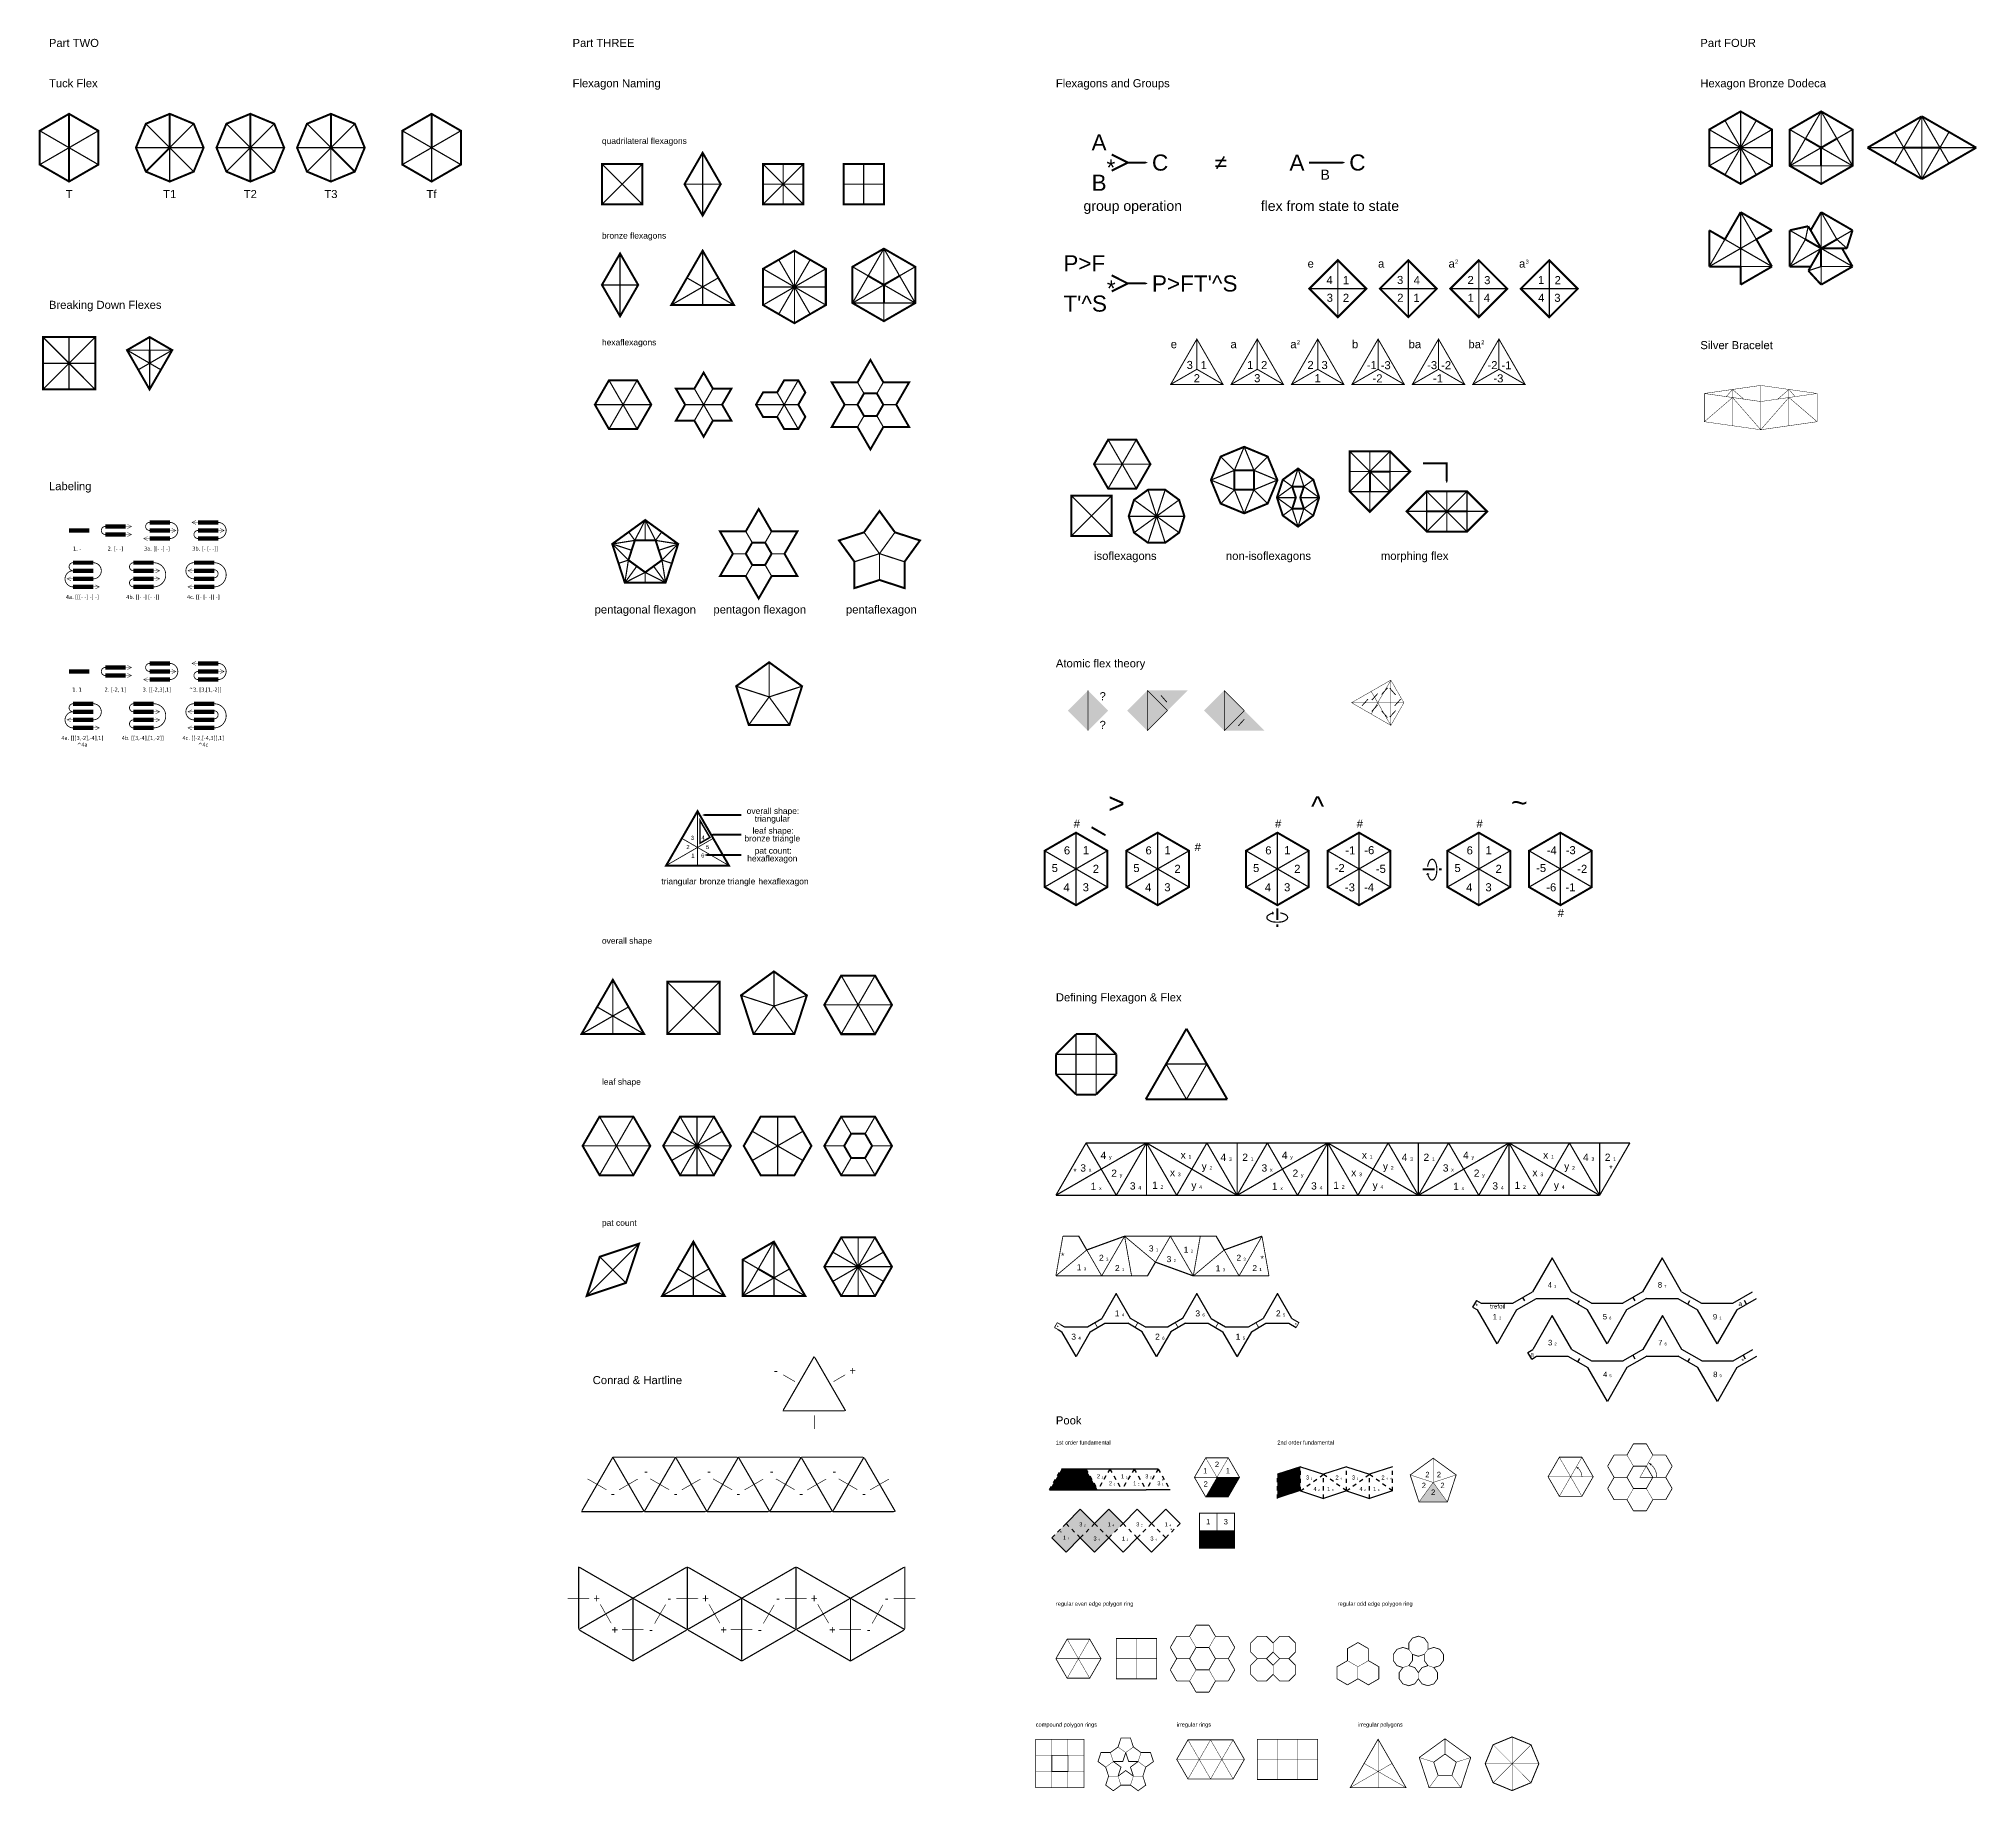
# Model space of a CAD drawing. Header units: inches. Extents: x 43.6 to 136.6, y -34.8 to 9.
# Drawn here: x 75.25 to 123.38, y -34.79 to 8.7 of the extents above; entities that cross this region are included whole.
import ezdxf
from ezdxf.enums import TextEntityAlignment as Align

# ---------------------------------------------------------------- set-up
doc = ezdxf.new("R2010")
doc.units = ezdxf.units.IN
doc.header["$LTSCALE"] = 0.15
doc.header["$MEASUREMENT"] = 0
for name, pattern in [('crease . . . . .', [0.4, 0.2, -0.2]), ('DASHED', [0.75, 0.5, -0.25]), ('mountain __ . . __ . .', [1.25, 0.5, -0.25, 0, -0.25, 0, -0.25]), ('valley __ __ __', [0.75, 0.5, -0.25])]:
    doc.linetypes.add(name, pattern=pattern)
for name, color, linetype in [('connectors', 7, 'Continuous'), ('cut', 7, 'Continuous'), ('cut-thick', 7, 'Continuous'), ('dir-curr', 81, 'Continuous'), ('dir-next', 151, 'Continuous'), ('dir-prev', 254, 'Continuous'), ('face-1', 151, 'Continuous'), ('face-2', 91, 'Continuous'), ('face-3', 11, 'Continuous'), ('face-4', 191, 'Continuous'), ('face-5', 51, 'Continuous'), ('fold', 252, 'DASHED'), ('fold-thick', 1, 'DASHED'), ('group', 7, 'Continuous'), ('numbers', 7, 'Continuous'), ('sector', 81, 'Continuous'), ('star', 7, 'Continuous'), ('text', 7, 'Continuous'), ('triangles', 7, 'Continuous'), ('z-leaf', 14, 'Continuous'), ('z-pats', 251, 'Continuous')]:
    doc.layers.add(name, color=color, linetype=linetype)
doc.styles.add('Arial', font='ARIAL.TTF')
doc.styles.add('Arial italics', font='ARIAL.TTF')
doc.styles.add('labels', font='')
doc.styles.get('labels').set_extended_font_data('Tahoma')

msp = doc.modelspace()

# ---------------------------------------------------------------- texts
at = {"style": 'Arial'}
for s, height, p in [('Part TWO', 0.2, (75.5, 8.5)), ('Part THREE', 0.2, (88.5, 8.5)), ('Part FOUR', 0.2, (116.5, 8.5)), ('Tuck Flex', 0.2, (75.5, 7.5)), ('Flexagon Naming', 0.2, (88.5, 7.5)), ('Flexagons and Groups', 0.2, (100.5, 7.5)), ('Hexagon Bronze Dodeca', 0.2, (116.5, 7.5)), ('1', 0.2, (107.623412, 2.612947)), ('4', 0.2, (109.382632, 2.612947)), ('3', 0.2, (111.132632, 2.612947)), ('2', 0.2, (112.882632, 2.612947)), ('Breaking Down Flexes', 0.2, (75.5, 2)), ('3', 0.2, (107.223715, 2.175413)), ('2', 0.2, (107.625113, 2.174253)), ('2', 0.2, (108.973715, 2.175413)), ('1', 0.2, (109.375113, 2.174253)), ('1', 0.2, (110.723715, 2.175413)), ('4', 0.2, (111.125113, 2.174253)), ('4', 0.2, (112.473715, 2.175413)), ('3', 0.2, (112.875113, 2.174253)), ('Silver Bracelet', 0.2, (116.5, 1)), ('3', 0.2, (103.745731, 0.508027)), ('1', 0.2, (104.094281, 0.505697)), ('1', 0.2, (105.245731, 0.508027)), ('2', 0.2, (105.594281, 0.505697)), ('2', 0.2, (106.745731, 0.508027)), ('3', 0.2, (107.094281, 0.505697)), ('-1', 0.2, (108.216553, 0.503711)), ('-3', 0.2, (108.565103, 0.501381)), ('-3', 0.2, (109.716553, 0.503711)), ('-2', 0.2, (110.065103, 0.501381)), ('-2', 0.2, (111.216553, 0.503711)), ('-1', 0.2, (111.565103, 0.501381)), ('2', 0.2, (103.922082, 0.179527)), ('3', 0.2, (105.422082, 0.179527)), ('1', 0.2, (106.922082, 0.179527)), ('-2', 0.2, (108.362217, 0.175211)), ('-1', 0.2, (109.862217, 0.175211)), ('-3', 0.2, (111.362217, 0.175211)), ('Labeling', 0.2, (75.5, -2.5)), ('pentagonal flexagon', 0.2, (89.047026, -5.560733)), ('pentagon flexagon', 0.2, (91.997479, -5.560733)), ('pentaflexagon', 0.2, (95.288368, -5.560733)), ('Atomic flex theory', 0.2, (100.5, -6.897216)), ('?', 0.2, (101.585019, -7.713176)), ('?', 0.2, (101.585019, -8.42513)), ('>', 0.5, (101.801154, -10.518045)), ('^ ', 0.5, (106.834386, -10.596725)), ('~', 0.5, (111.803175, -10.498658)), ('#', 0.2, (100.942211, -10.877282)), ('#', 0.2, (105.942211, -10.877282)), ('#', 0.2, (107.969006, -10.877282)), ('#', 0.2, (110.942211, -10.877282)), ('6', 0.2, (100.697873, -11.539298)), ('1', 0.2, (101.168805, -11.533975)), ('6', 0.2, (102.724667, -11.539298)), ('1', 0.2, (103.195599, -11.533975)), ('#', 0.2, (103.944954, -11.453967)), ('6', 0.2, (105.697873, -11.539298)), ('1', 0.2, (106.168805, -11.533975)), ('-1', 0.2, (107.686231, -11.539298)), ('-6', 0.2, (108.157163, -11.533975)), ('6', 0.2, (110.697873, -11.539298)), ('1', 0.2, (111.168805, -11.533975)), ('-4', 0.2, (112.686231, -11.539298)), ('-3', 0.2, (113.157163, -11.533975)), ('5', 0.2, (100.395746, -11.976861)), ('2', 0.2, (101.416726, -11.997697)), ('5', 0.2, (102.42254, -11.976861)), ('2', 0.2, (103.44352, -11.997697)), ('5', 0.2, (105.395746, -11.976861)), ('2', 0.2, (106.416726, -11.997697)), ('-2', 0.2, (107.42254, -11.976861)), ('-5', 0.2, (108.44352, -11.997697)), ('5', 0.2, (110.395746, -11.976861)), ('2', 0.2, (111.416726, -11.997697)), ('-5', 0.2, (112.42254, -11.976861)), ('-2', 0.2, (113.44352, -11.997697)), ('4', 0.2, (100.687455, -12.456096)), ('3', 0.2, (101.164903, -12.454831)), ('4', 0.2, (102.714249, -12.456096)), ('3', 0.2, (103.191697, -12.454831)), ('4', 0.2, (105.687455, -12.456096)), ('3', 0.2, (106.164903, -12.454831)), ('-3', 0.2, (107.675813, -12.456096)), ('-4', 0.2, (108.153261, -12.454831)), ('4', 0.2, (110.687455, -12.456096)), ('3', 0.2, (111.164903, -12.454831)), ('-6', 0.2, (112.675813, -12.456096)), ('-1', 0.2, (113.153261, -12.454831)), ('#', 0.2, (112.958238, -13.090854)), ('Defining Flexagon & Flex', 0.2, (100.5, -15.185924)), ('*', 0.111557, (110.91705, -22.802587)), ('trefoil', 0.111557, (111.279505, -22.81041)), ('a', 0.111557, (117.448453, -22.744941)), ('a', 0.111557, (112.282094, -23.999526)), ('*', 0.111557, (117.523978, -24.168978)), ('Conrad & Hartline', 0.2, (89, -24.685924)), ('Pook', 0.2, (100.5, -25.685924)), ('1st order fundamental', 0.1, (100.5, -26.185924)), ('2nd order fundamental', 0.1, (106, -26.185924)), ('regular even edge polygon ring', 0.1, (100.5, -30.185924)), ('regular odd edge polygon ring', 0.1, (107.5, -30.185924)), ('compound polygon rings', 0.1, (100, -33.185924)), ('irregular rings', 0.1, (103.5, -33.185924)), ('irregular polygons', 0.1, (108, -33.185924))]:
    msp.add_text(s, height=height, dxfattribs=at).set_placement(p)
for s, height, style, p in [('T', 0.2, 'Arial', (76, 4.75)), ('T1', 0.2, 'Arial', (78.5, 4.75)), ('T2', 0.2, 'Arial', (80.5, 4.75)), ('T3', 0.2, 'Arial', (82.5, 4.75)), ('Tf', 0.2, 'Arial', (84.999994, 4.75)), ('1. -', 0.1, 'labels', (76.197433, -4)), ('2. [- -]', 0.1, 'labels', (77.14774, -4)), ('3a. [[- -] -]', 0.1, 'labels', (78.179975, -4)), ('3b. [- [- -]]', 0.1, 'labels', (79.379004, -4)), ('4a. [[[- -] -] -]', 0.1, 'labels', (76.330283, -5.2)), ('4b. [[- -] [- -]]', 0.1, 'labels', (77.829313, -5.2)), ('4c. [[- [- -]] -]', 0.1, 'labels', (79.332443, -5.2)), ('1. 1', 0.1, 'labels', (76.197429, -7.5)), ('2. [-2, 1]', 0.1, 'labels', (77.147716, -7.5)), ('3. [[-2,3],1]', 0.1, 'labels', (78.179702, -7.5)), ('^ 3. [3,[1,-2]]', 0.1, 'labels', (79.37875, -7.5)), ('4a. [[[3,-2],-4],1]', 0.1, 'labels', (76.329917, -8.7)), ('4b. [[3,-4],[1,-2]]', 0.1, 'labels', (77.828964, -8.7)), ('4c. [[-2,[-4,3]],1]', 0.1, 'labels', (79.33212, -8.7)), ('^ 4a', 0.1, 'labels', (76.329917, -8.866667)), ('^ 4c', 0.1, 'labels', (79.33212, -8.866667))]:
    msp.add_text(s, height=height, dxfattribs=dict(style=style)).set_placement(p, align=Align.CENTER)
for s, height, p in [('4', 0.2, (107.297084, 2.717077)), ('3', 0.2, (109.047084, 2.717077)), ('2', 0.2, (110.797084, 2.717077)), ('1', 0.2, (112.547084, 2.717077)), ('-', 0.2, (93.547419, -24.349968)), ('+', 0.2, (95.452661, -24.35)), ('-', 0.2, (90.326075, -26.85)), ('-', 0.2, (91.884921, -26.85)), ('-', 0.2, (93.443767, -26.85)), ('-', 0.2, (95.002613, -26.85)), ('1', 0.133333, (104.21051, -26.836354)), ('2', 0.133333, (104.500314, -26.677114)), ('1', 0.133333, (104.77051, -26.836354)), ('2', 0.133333, (109.72482, -26.929712)), ('2', 0.133333, (110.010136, -26.929712)), ('-', 0.2, (89.5, -27.4)), ('-', 0.2, (91.058846, -27.4)), ('-', 0.2, (92.617692, -27.4)), ('-', 0.2, (94.176538, -27.4)), ('-', 0.2, (95.735384, -27.399999)), ('2', 0.133333, (104.220314, -27.162088)), ('1', 0.133333, (104.490469, -27.321329)), ('2', 0.133333, (104.780354, -27.162088)), ('2', 0.133333, (109.636665, -27.201065)), ('2', 0.133333, (109.867491, -27.36877)), ('2', 0.133333, (110.098304, -27.201065)), ('1', 0.133333, (104.28308, -28.101015)), ('3', 0.133333, (104.718866, -28.101023)), ('3', 0.133333, (104.285566, -28.534323)), ('1', 0.133333, (104.716429, -28.534348)), ('+', 0.2, (89.1, -30)), ('-', 0.2, (90.9, -30)), ('+', 0.2, (91.800001, -30)), ('-', 0.2, (93.600001, -30)), ('+', 0.2, (94.500001, -30)), ('-', 0.2, (96.300002, -30.000001)), ('+', 0.2, (89.55, -30.779423)), ('-', 0.2, (90.45, -30.779423)), ('+', 0.2, (92.250001, -30.779423)), ('-', 0.2, (93.150001, -30.779423)), ('+', 0.2, (94.950001, -30.779423)), ('-', 0.2, (95.850001, -30.779423))]:
    msp.add_text(s, height=height, dxfattribs=at).set_placement(p, align=Align.MIDDLE_CENTER)
for s, rotation, p in [('\\', 26.539678, (103.195224, -7.789141)), ('/', 332.397778, (108.091887, -7.842834)), ('/', 332.397778, (108.335134, -7.702395)), ('/', 332.397778, (108.578382, -7.561956)), ('\\', 26.539678, (108.875134, -7.60979)), ('/', 332.397778, (108.902888, -7.843138)), ('/', 332.397778, (105.021082, -8.341057)), ('/', 332.397778, (108.334609, -7.982359)), ('\\', 26.539678, (108.672562, -8.171241)), ('/', 332.397778, (108.780955, -8.124016))]:
    msp.add_text(s, height=0.2, rotation=rotation, dxfattribs=at).set_placement(p)
at = {"attachment_point": 5, "style": 'Arial'}
for s, insert, char_height, width in [('4 \\H0.5x;3', (112.818723, -22.224317), 0.136636, 7.240031), ('8 \\H0.5x;7', (115.551439, -22.224317), 0.136636, 7.240031), ('1 \\H0.5x;4', (102.080266, -22.931902), 0.15, 5.29878), ('3 \\H0.5x;6', (104.080266, -22.931902), 0.15, 5.29878), ('2 \\H0.5x;5', (106.080266, -22.931902), 0.15, 5.29878), ('1 \\H0.5x;2', (111.452364, -23.013185), 0.136636, 7.240031), ('5 \\H0.5x;6', (114.185081, -23.013185), 0.136636, 7.240031), ('9 \\H0.5x;1', (116.917797, -23.013185), 0.136636, 7.240031), ('3 \\H0.5x;4', (101.000092, -23.509252), 0.15, 5.29878), ('2 \\H0.5x;6', (103.080266, -23.509252), 0.15, 5.29878), ('1 \\H0.5x;5', (105.080266, -23.509252), 0.15, 5.29878), ('3 \\H0.5x;2', (112.82544, -23.656798), 0.136636, 7.240031), ('7 \\H0.5x;6', (115.558156, -23.656798), 0.136636, 7.240031), ('4 \\H0.5x;5', (114.191798, -24.445666), 0.136636, 7.240031), ('8 \\H0.5x;9', (116.924514, -24.445666), 0.136636, 7.240031)]:
    msp.add_mtext(s, dxfattribs=dict(at, insert=insert, char_height=char_height, width=width))
at = {"layer": 'group', "style": 'Arial'}
for s, p in [('A', (101.385795, 5.930791)), ('C', (102.885795, 5.430791)), ('B', (101.385795, 4.930791)), ('*', (101.756968, 5.308139)), ('=', (104.429479, 5.420257)), ('P>F', (100.685795, 2.930791)), ('*', (101.765436, 2.308139)), ("P>FT'^ S", (102.885795, 2.430791)), ("T'^ S", (100.685795, 1.930791))]:
    msp.add_text(s, height=0.4, dxfattribs=at).set_placement(p)
at = {"layer": 'numbers', "attachment_point": 5}
for s, insert, char_height, style in [('A', (106.485795, 5.630791), 0.4, 'Arial'), ('C', (107.985795, 5.630791), 0.4, 'Arial'), ('B', (107.185795, 5.330791), 0.25, 'Arial'), ('e', (106.826517, 3.122566), 0.2, 'Arial'), ('a', (108.576517, 3.122566), 0.2, 'Arial'), ('a', (110.326517, 3.122566), 0.2, 'Arial'), ('2', (110.450689, 3.172234), 0.1, 'Arial'), ('a', (112.076517, 3.122566), 0.2, 'Arial'), ('3', (112.200689, 3.172234), 0.1, 'Arial'), ('e', (103.428811, 1.122566), 0.2, 'Arial italics'), ('a', (104.912847, 1.122566), 0.2, 'Arial italics'), ('a', (106.398123, 1.122566), 0.2, 'Arial italics'), ('2', (106.522294, 1.172234), 0.1, 'Arial italics'), ('b', (107.928811, 1.122566), 0.2, 'Arial italics'), ('ba', (109.412847, 1.122566), 0.2, 'Arial italics'), ('ba', (110.898123, 1.122566), 0.2, 'Arial italics'), ('2', (111.098894, 1.172234), 0.1, 'Arial italics'), ('3 \\H0.5x;x', (101.24322, -19.322447), 0.18, 'Arial'), ('4 \\H0.5x;y', (101.746381, -19.018651), 0.18, 'Arial'), ('x \\H0.5x;1', (103.730546, -18.999664), 0.18, 'Arial'), ('y \\H0.5x;2', (104.252695, -19.30346), 0.18, 'Arial'), ('4 \\H0.5x;3', (104.727375, -19.056626), 0.18, 'Arial'), ('2 \\H0.5x;1', (105.268511, -19.056626), 0.18, 'Arial'), ('3 \\H0.5x;x', (105.74322, -19.322447), 0.18, 'Arial'), ('4 \\H0.5x;y', (106.246381, -19.018651), 0.18, 'Arial'), ('x \\H0.5x;1', (108.230546, -18.999664), 0.18, 'Arial'), ('y \\H0.5x;2', (108.752695, -19.30346), 0.18, 'Arial'), ('4 \\H0.5x;3', (109.227375, -19.056626), 0.18, 'Arial'), ('2 \\H0.5x;1', (109.768511, -19.056626), 0.18, 'Arial'), ('3 \\H0.5x;x', (110.24322, -19.322447), 0.18, 'Arial'), ('4 \\H0.5x;y', (110.746381, -19.018651), 0.18, 'Arial'), ('x \\H0.5x;1', (112.730546, -18.999664), 0.18, 'Arial'), ('y \\H0.5x;2', (113.252695, -19.30346), 0.18, 'Arial'), ('4 \\H0.5x;3', (113.727375, -19.056626), 0.18, 'Arial'), ('2 \\H0.5x;1', (114.268511, -19.056626), 0.18, 'Arial'), ('1 \\H0.5x;x', (101.499547, -19.77814), 0.18, 'Arial'), ('2 \\H0.5x;y', (102.012202, -19.464851), 0.18, 'Arial'), ('3 \\H0.5x;4', (102.477389, -19.768647), 0.18, 'Arial'), ('1 \\H0.5x;2', (103.028019, -19.74966), 0.18, 'Arial'), ('x \\H0.5x;3', (103.464725, -19.43637), 0.18, 'Arial'), ('y \\H0.5x;4', (103.996367, -19.77814), 0.18, 'Arial'), ('1 \\H0.5x;x', (105.999547, -19.77814), 0.18, 'Arial'), ('2 \\H0.5x;y', (106.512202, -19.464851), 0.18, 'Arial'), ('3 \\H0.5x;4', (106.977389, -19.768647), 0.18, 'Arial'), ('1 \\H0.5x;2', (107.528019, -19.74966), 0.18, 'Arial'), ('x \\H0.5x;3', (107.964725, -19.43637), 0.18, 'Arial'), ('y \\H0.5x;4', (108.496367, -19.77814), 0.18, 'Arial'), ('1 \\H0.5x;x', (110.499547, -19.77814), 0.18, 'Arial'), ('2 \\H0.5x;y', (111.012202, -19.464851), 0.18, 'Arial'), ('3 \\H0.5x;4', (111.477389, -19.768647), 0.18, 'Arial'), ('1 \\H0.5x;2', (112.028019, -19.74966), 0.18, 'Arial'), ('x \\H0.5x;3', (112.464725, -19.43637), 0.18, 'Arial'), ('y \\H0.5x;4', (112.996367, -19.77814), 0.18, 'Arial')]:
    msp.add_mtext(s, dxfattribs=dict(at, insert=insert, char_height=char_height, style=style))
at = {"layer": 'numbers', "width": 2.64939, "attachment_point": 5, "style": 'Arial'}
for s, insert, char_height in [('2 \\H0.5x;3', (101.687582, -21.550749), 0.15), ('3 \\H0.5x;1', (102.925635, -21.319663), 0.15), ('3 \\H0.5x;2', (103.365233, -21.584319), 0.15), ('1 \\H0.5x;2', (103.789059, -21.350442), 0.15), ('2 \\H0.5x;3', (105.099056, -21.550749), 0.15), ('1 \\H0.5x;3', (101.134401, -21.785737), 0.15), ('2 \\H0.5x;1', (102.083254, -21.806744), 0.15), ('1 \\H0.5x;3', (104.583457, -21.810791), 0.15), ('2 \\H0.5x;1', (105.494728, -21.806744), 0.15), ('3 \\H0.5x;2', (100.948298, -26.981902), 0.1), ('2 \\H0.5x;1', (101.595998, -26.974996), 0.1), ('1 \\H0.5x;3', (102.195998, -26.974996), 0.1), ('3 \\H0.5x;2', (102.795998, -26.974996), 0.1), ('1 \\H0.5x;2', (100.640582, -27.139676), 0.1), ('3 \\H0.5x;1', (101.295998, -27.148201), 0.1), ('2 \\H0.5x;3', (101.895998, -27.148201), 0.1), ('1 \\H0.5x;2', (102.495998, -27.148201), 0.1), ('3 \\H0.5x;1', (103.095998, -27.148201), 0.1), ('1 \\H0.5x;3', (106.171978, -27.287991), 0.1), ('2 \\H0.5x;4', (106.377699, -27.00484), 0.1), ('3 \\H0.5x;1', (106.787853, -27.00484), 0.1), ('4 \\H0.5x;2', (106.972703, -27.287991), 0.1), ('1 \\H0.5x;3', (107.313246, -27.287991), 0.1), ('2 \\H0.5x;4', (107.518967, -27.00484), 0.1), ('3 \\H0.5x;1', (107.929121, -27.00484), 0.1), ('4 \\H0.5x;2', (108.113971, -27.287991), 0.1), ('1 \\H0.5x;3', (108.454514, -27.287991), 0.1), ('2 \\H0.5x;4', (108.660235, -27.00484), 0.1), ('3 \\H0.5x;2', (101.157258, -28.165736), 0.1), ('1 \\H0.5x;4', (101.864365, -28.165736), 0.1), ('3 \\H0.5x;2', (102.571471, -28.165736), 0.1), ('1 \\H0.5x;4', (103.278578, -28.165736), 0.1), ('1 \\H0.5x;2', (100.753553, -28.5), 0.1), ('3 \\H0.5x;4', (101.510811, -28.519289), 0.1), ('1 \\H0.5x;2', (102.217917, -28.519289), 0.1), ('3 \\H0.5x;4', (102.925024, -28.519289), 0.1)]:
    msp.add_mtext(s, dxfattribs=dict(at, insert=insert, char_height=char_height))
at = {"layer": 'star', "style": 'Arial'}
for height, p in [(0.15, (100.934383, -19.48577)), (0.15, (114.241251, -19.409586)), (0.15, (100.629645, -21.574491)), (0.15, (105.581629, -21.644327)), (0.088454, (100.521717, -23.31615)), (0.088454, (106.430635, -23.259938)), (0.088454, (100.521652, -27.119753)), (0.088454, (103.128513, -27.127708)), (0.088454, (106.027308, -27.281274)), (0.088454, (108.796405, -27.095864)), (0.088454, (100.601916, -28.421327)), (0.088454, (103.339583, -28.352979))]:
    msp.add_text('*', height=height, dxfattribs=at).set_placement(p)
at = {"layer": 'text', "style": 'Arial'}
for s, height, p in [('quadrilateral flexagons', 0.15, (89.229617, 6.094503)), ('group operation', 0.25, (101.185795, 4.430791)), ('flex from state to state', 0.25, (105.585795, 4.430791)), ('bronze flexagons', 0.15, (89.229617, 3.7436)), ('hexaflexagons', 0.15, (89.229617, 1.094503)), ('isoflexagons', 0.2, (101.447054, -4.229387)), ('non-isoflexagons', 0.2, (104.722556, -4.229387)), ('morphing flex', 0.2, (108.569378, -4.229387)), ('overall shape', 0.15, (89.229617, -13.757997)), ('leaf shape', 0.15, (89.229617, -17.257997)), ('pat count', 0.15, (89.229617, -20.757997))]:
    msp.add_text(s, height=height, dxfattribs=at).set_placement(p)
at = {"layer": 'text', "color": 8, "style": 'Arial'}
for s, p in [('overall shape:', (93.476265, -10.535786)), ('leaf shape:', (93.480936, -11.025398)), ('pat count:', (93.480936, -11.522004))]:
    msp.add_text(s, height=0.15, dxfattribs=at).set_placement(p, align=Align.CENTER)
at = {"layer": 'text', "style": 'Arial'}
for p in [(93.459953, -10.728134), (91.141009, -12.283456)]:
    msp.add_text('triangular', height=0.15, dxfattribs=at).set_placement(p, align=Align.CENTER)
at = {"layer": 'text', "color": 152, "style": 'Arial'}
for p in [(93.459989, -11.217745), (92.3457, -12.2835)]:
    msp.add_text('bronze triangle', height=0.15, dxfattribs=at).set_placement(p, align=Align.CENTER)
at = {"layer": 'text', "color": 12, "style": 'Arial'}
for s, p in [('2', (91.367154, -11.356183)), ('3', (91.477696, -11.128243)), ('1', (91.488981, -11.567193)), ('6', (91.732635, -11.567193)), ('4', (91.738278, -11.1226)), ('5', (91.854462, -11.356183))]:
    msp.add_text(s, height=0.1, dxfattribs=at).set_placement(p, align=Align.MIDDLE_CENTER)
for p in [(93.459953, -11.714351), (93.7376, -12.2835)]:
    msp.add_text('hexaflexagon', height=0.15, dxfattribs=at).set_placement(p, align=Align.CENTER)

# ---------------------------------------------------------------- linework, layer by layer
at = {"linetype": 'Continuous'}
for p, q in [((102, -22.441154), (101.645, -23.056032)), ((102.355, -23.056032), (102, -22.441154)), ((104, -22.441154), (103.645, -23.056032)), ((104.355, -23.056032), (104, -22.441154)), ((106, -22.441154), (105.645, -23.056032)), ((106.355, -23.056032), (106, -22.441154)), ((110.939854, -22.606918), (110.844209, -22.77258)), ((101.285, -23.263878), (101.645, -23.056032)), ((102.715, -23.263878), (102.355, -23.056032)), ((103.645, -23.056032), (103.285, -23.263878)), ((104.355, -23.056032), (104.715, -23.263878)), ((105.285, -23.263878), (105.645, -23.056032)), ((106.355, -23.056032), (106.535, -23.159955)), ((100.555, -23.33316), (100.645, -23.385122)), ((100.625, -23.211917), (100.715, -23.263878)), ((101, -24), (100.645, -23.385122)), ((100.715, -23.263878), (101.285, -23.263878)), ((101.355, -23.385122), (101, -24)), ((101.355, -23.385122), (101.715, -23.177276)), ((101.715, -23.177276), (102.285, -23.177276)), ((102.645, -23.385122), (102.285, -23.177276)), ((103, -24), (102.645, -23.385122)), ((102.715, -23.263878), (103.285, -23.263878)), ((103.355, -23.385122), (103, -24)), ((103.715, -23.177276), (103.355, -23.385122)), ((103.715, -23.177276), (104.285, -23.177276)), ((104.285, -23.177276), (104.645, -23.385122)), ((105, -24), (104.645, -23.385122)), ((104.715, -23.263878), (105.285, -23.263878)), ((105.355, -23.385122), (105, -24)), ((105.355, -23.385122), (105.715, -23.177276)), ((105.715, -23.177276), (106.285, -23.177276)), ((106.285, -23.177276), (106.465, -23.281199)), ((112.312929, -24.063065), (112.217284, -23.897403))]:
    msp.add_line(p, q, dxfattribs=at)
at = {"color": 12, "const_width": 0.05}
for points in [[(76, 6.84), (76, 5.16)], [(78.5, 6.84), (78.5, 6), (77.90603, 5.40603)], [(80.5, 6.84), (80.5, 5.16)], [(82.5, 6.84), (82.5, 6), (83.09397, 5.40603)], [(85, 6.84), (85, 6)]]:
    msp.add_lwpolyline(points, dxfattribs=at)
for points, const_width in [([(116.6, -0.1), (117.3, 0)], 0.01), ([(117.3, 0), (118, 0.1)], 0.01), ([(118, 0.1), (118.7, 0)], 0.01), ([(118.7, 0), (119.4, -0.1)], 0.01), ([(116.6, -0.8), (116.6, -0.1)], 0.01), ([(116.6, -0.1), (117.3, -0.2)], 0.01), ([(117.3, -0.2), (118, -0.3)], 0.01), ([(118, -0.3), (118.7, -0.2)], 0.01), ([(118.7, -0.2), (119.4, -0.1)], 0.01), ([(119.4, -0.1), (119.4, -0.8)], 0.01), ([(116.6, -0.8), (117.3, -0.9)], 0.01), ([(117.3, -0.9), (118, -1)], 0.01), ([(118, -1), (118.7, -0.9)], 0.01), ([(118.7, -0.9), (119.4, -0.8)], 0.01), ([(109.610467, -11.913189), (109.902818, -11.913189)], 0.05), ([(110.010757, -11.913189), (110.080377, -11.913189)], 0.05), ([(106.001618, -12.874379), (106.001618, -13.16673)], 0.05), ([(106.001618, -13.274668), (106.001618, -13.344288)], 0.05), ([(114.198806, -26.722458), (114.359044, -26.444917)], 0.02), ([(114.839761, -26.167375), (115.160238, -26.167375)], 0.02), ([(115.640956, -26.444917), (115.801194, -26.722458)], 0.02), ([(114.359044, -27.555083), (114.198806, -27.277542)], 0.02), ([(115.801194, -27.277542), (115.640956, -27.555083)], 0.02), ([(115.160239, -27.832625), (114.839762, -27.832626)], 0.02), ([(103.980716, -30.667375), (104.301193, -30.667375)], 0.02), ([(103.339761, -31.222458), (103.499999, -30.944917)], 0.02), ([(104.781911, -30.944917), (104.942149, -31.222458)], 0.02), ([(103.499999, -32.055083), (103.339761, -31.777542)], 0.02), ([(104.942149, -31.777542), (104.781911, -32.055083)], 0.02), ([(104.301194, -32.332625), (103.980717, -32.332626)], 0.02), ([(102.234082, -33.830111), (102.161427, -34.053718), (101.926313, -34.053718)], 0.02), ([(101.926313, -34.053718), (102.116525, -34.191914), (102.04387, -34.415521)], 0.02), ([(102.54185, -34.053718), (102.306736, -34.053718), (102.234082, -33.830111)], 0.02), ([(102.424293, -34.415521), (102.351639, -34.191914), (102.54185, -34.053718)], 0.02), ([(104.62, -34), (104.06, -34)], 0.01), ([(102.04387, -34.415521), (102.234082, -34.277325), (102.424293, -34.415521)], 0.02)]:
    msp.add_lwpolyline(points, dxfattribs=dict(const_width=const_width))
at = {"color": 250, "linetype": 'crease . . . . .', "const_width": 0.01}
for points in [[(117.144444, -0.177778), (117.3, 0)], [(117.3, 0), (117.58, -0.24)], [(117.3, -0.2), (117.3, 0)], [(118.42, -0.24), (118.7, 0)], [(118.7, 0), (118.855556, -0.177778)], [(118.7, -0.2), (118.7, 0)], [(116.6, -0.8), (117.3, -0.2)], [(117.3, -0.2), (118, -1)], [(117.3, -0.9), (117.3, -0.2)], [(118, -1), (118.7, -0.2)], [(118.7, -0.2), (119.4, -0.8)], [(118.7, -0.9), (118.7, -0.2)]]:
    msp.add_lwpolyline(points, dxfattribs=at)
at = {"color": 143, "linetype": 'valley __ __ __', "const_width": 0.01}
msp.add_lwpolyline([(118, 0.1), (118, -0.3)], dxfattribs=at)
at = {"color": 12, "linetype": 'mountain __ . . __ . .', "const_width": 0.01}
msp.add_lwpolyline([(118, -0.3), (118, -1)], dxfattribs=at)
for points, const_width in [([(76.9, -3.35), (76.9, -3.45), (77.4, -3.45), (77.4, -3.35)], 0.005), ([(78, -3.25), (78, -3.35), (78.5, -3.35), (78.5, -3.25)], 0.005), ([(79.2, -3.25), (79.2, -3.35), (79.7, -3.35), (79.7, -3.25)], 0.005), ([(76, -3.45), (76, -3.55), (76.5, -3.55), (76.5, -3.45)], 0.005), ([(76.9, -3.55), (76.9, -3.65), (77.4, -3.65), (77.4, -3.55)], 0.005), ([(78, -3.45), (78, -3.55), (78.5, -3.55), (78.5, -3.45)], 0.005), ([(78, -3.65), (78, -3.75), (78.5, -3.75), (78.5, -3.65)], 0.005), ([(79.2, -3.45), (79.2, -3.55), (79.7, -3.55), (79.7, -3.45)], 0.005), ([(79.2, -3.65), (79.2, -3.75), (79.7, -3.75), (79.7, -3.65)], 0.005), ([(76.1, -4.25), (76.1, -4.35), (76.6, -4.35), (76.6, -4.25)], 0.005), ([(77.6, -4.25), (77.6, -4.35), (78.1, -4.35), (78.1, -4.25)], 0.005), ([(79.1, -4.25), (79.1, -4.35), (79.6, -4.35), (79.6, -4.25)], 0.005), ([(76.1, -4.45), (76.1, -4.55), (76.6, -4.55), (76.6, -4.45)], 0.005), ([(76.1, -4.65), (76.1, -4.75), (76.6, -4.75), (76.6, -4.65)], 0.005), ([(77.6, -4.45), (77.6, -4.55), (78.1, -4.55), (78.1, -4.45)], 0.005), ([(77.6, -4.65), (77.6, -4.75), (78.1, -4.75), (78.1, -4.65)], 0.005), ([(79.1, -4.45), (79.1, -4.55), (79.6, -4.55), (79.6, -4.45)], 0.005), ([(79.1, -4.65), (79.1, -4.75), (79.6, -4.75), (79.6, -4.65)], 0.005), ([(76.1, -4.85), (76.1, -4.95), (76.6, -4.95), (76.6, -4.85)], 0.005), ([(77.6, -4.85), (77.6, -4.95), (78.1, -4.95), (78.1, -4.85)], 0.005), ([(79.1, -4.85), (79.1, -4.95), (79.6, -4.95), (79.6, -4.85)], 0.005), ([(76, -6.95), (76, -7.05), (76.5, -7.05), (76.5, -6.95)], 0.005), ([(76.9, -6.85), (76.9, -6.95), (77.4, -6.95), (77.4, -6.85)], 0.005), ([(76.9, -7.05), (76.9, -7.15), (77.4, -7.15), (77.4, -7.05)], 0.005), ([(78, -6.75), (78, -6.85), (78.5, -6.85), (78.5, -6.75)], 0.005), ([(78, -6.95), (78, -7.05), (78.5, -7.05), (78.5, -6.95)], 0.005), ([(78, -7.15), (78, -7.25), (78.5, -7.25), (78.5, -7.15)], 0.005), ([(79.2, -6.75), (79.2, -6.85), (79.7, -6.85), (79.7, -6.75)], 0.005), ([(79.2, -6.95), (79.2, -7.05), (79.7, -7.05), (79.7, -6.95)], 0.005), ([(79.2, -7.15), (79.2, -7.25), (79.7, -7.25), (79.7, -7.15)], 0.005), ([(76.1, -7.75), (76.1, -7.85), (76.6, -7.85), (76.6, -7.75)], 0.005), ([(76.1, -7.95), (76.1, -8.05), (76.6, -8.05), (76.6, -7.95)], 0.005), ([(76.1, -8.15), (76.1, -8.25), (76.6, -8.25), (76.6, -8.15)], 0.005), ([(77.6, -7.75), (77.6, -7.85), (78.1, -7.85), (78.1, -7.75)], 0.005), ([(77.6, -7.95), (77.6, -8.05), (78.1, -8.05), (78.1, -7.95)], 0.005), ([(77.6, -8.15), (77.6, -8.25), (78.1, -8.25), (78.1, -8.15)], 0.005), ([(79.1, -7.75), (79.1, -7.85), (79.6, -7.85), (79.6, -7.75)], 0.005), ([(79.1, -7.95), (79.1, -8.05), (79.6, -8.05), (79.6, -7.95)], 0.005), ([(79.1, -8.15), (79.1, -8.25), (79.6, -8.25), (79.6, -8.15)], 0.005), ([(76.1, -8.35), (76.1, -8.45), (76.6, -8.45), (76.6, -8.35)], 0.005), ([(77.6, -8.35), (77.6, -8.45), (78.1, -8.45), (78.1, -8.35)], 0.005), ([(79.1, -8.35), (79.1, -8.45), (79.6, -8.45), (79.6, -8.35)], 0.005), ([(109.867478, -26.526065), (109.296844, -26.940655), (109.514807, -27.611475), (110.220149, -27.611475), (110.438112, -26.940655)], 0.02), ([(103, -31), (102, -31), (102, -32), (103, -32)], 0.02), ([(105.5, -30.945672), (105.72961, -30.945672), (105.891969, -31.108031), (106.054328, -30.945672), (106.283938, -30.945672), (106.446297, -31.108031), (106.446297, -31.337641), (106.283938, -31.5), (106.446297, -31.662359), (106.446297, -31.891969), (106.283938, -32.054328), (106.054328, -32.054328), (105.891969, -31.891969), (105.72961, -32.054328), (105.5, -32.054328), (105.337641, -31.891969), (105.337641, -31.662359), (105.5, -31.5), (105.337641, -31.337641), (105.337641, -31.108031)], 0.02), ([(108, -31.1), (107.740192, -31.25), (107.740192, -31.55), (107.480385, -31.7), (107.480385, -32), (107.740192, -32.15), (108, -32), (108.259808, -32.15), (108.519615, -32), (108.519615, -31.7), (108.259808, -31.55), (108.259808, -31.25)], 0.02), ([(109.5, -32), (109.409182, -32.125), (109.262236, -32.172746), (109.11529, -32.125), (109.024472, -32), (109.024472, -31.845492), (109.11529, -31.720492), (108.968343, -31.672746), (108.877525, -31.547746), (108.877525, -31.393237), (108.968343, -31.268237), (109.11529, -31.220492), (109.262236, -31.268237), (109.262236, -31.113729), (109.353054, -30.988729), (109.5, -30.940983), (109.646946, -30.988729), (109.737764, -31.113729), (109.737764, -31.268237), (109.88471, -31.220492), (110.031657, -31.268237), (110.122475, -31.393237), (110.122475, -31.547746), (110.031657, -31.672746), (109.88471, -31.720492), (109.975528, -31.845492), (109.975528, -32), (109.88471, -32.125), (109.737764, -32.172746), (109.590818, -32.125)], 0.02), ([(105.891969, -31.337641), (106.054328, -31.5), (105.891969, -31.662359), (105.72961, -31.5)], 0.02), ([(109.5, -31.845492), (109.409182, -31.720492), (109.262236, -31.672746), (109.353054, -31.547746), (109.353054, -31.393237), (109.5, -31.440983), (109.646946, -31.393237), (109.646946, -31.547746), (109.737764, -31.672746), (109.590818, -31.720492)], 0.02), ([(100, -33.5), (101.2, -33.5), (101.2, -34.7), (100, -34.7)], 0.02), ([(102.116525, -33.468308), (102.04387, -33.691914), (101.853659, -33.830111), (101.618545, -33.830111), (101.545891, -34.053718), (101.736102, -34.191914), (101.808756, -34.415521), (101.736102, -34.639128), (101.926313, -34.777325), (102.116525, -34.639128), (102.351639, -34.639128), (102.54185, -34.777325), (102.732061, -34.639128), (102.659407, -34.415521), (102.732061, -34.191914), (102.922273, -34.053718), (102.849618, -33.830111), (102.614504, -33.830111), (102.424293, -33.691914), (102.351639, -33.468308)], 0.02), ([(103.78, -33.515026), (103.5, -34), (103.78, -34.484974), (104.9, -34.484974), (105.18, -34), (104.9, -33.515026)], 0.02), ([(107, -33.5), (105.5, -33.5), (105.5, -34.5), (107, -34.5)], 0.02), ([(108.5, -33.5), (109.19282, -34.7), (107.80718, -34.7)], 0.02), ([(110.161129, -33.487897), (109.522019, -33.952238), (109.766137, -34.703557), (110.556121, -34.703557), (110.800239, -33.952238)], 0.02), ([(111.825342, -34.773623), (112.29602, -34.578662), (112.490982, -34.107983), (112.29602, -33.637305), (111.825342, -33.442344), (111.354664, -33.637305), (111.159703, -34.107983), (111.354664, -34.578662)], 0.025), ([(100.4, -33.9), (100.8, -33.9), (100.8, -34.3), (100.4, -34.3)], 0.02), ([(110.33393, -34.397737), (110.440727, -34.069051), (110.161129, -33.865911), (109.881531, -34.069051), (109.988328, -34.397737)], 0.02)]:
    msp.add_lwpolyline(points, close=True, dxfattribs=dict(const_width=const_width))
at = {"color": 152, "const_width": 0.04}
msp.add_lwpolyline([(91.663965, -10.698089), (91.663965, -11.260625), (91.909483, -11.118876)], close=True, dxfattribs=at)
msp.add_lwpolyline([(101.385162, -10.864334, 0.05, 0.05, 0), (101.680721, -11.034975, 0.15, 0, 0), (101.738548, -11.068361, 0.05, 0.05, 0)], format="xyseb")
at = {"const_width": 0.03}
for points in [[(109.727446, -11.842848, -0.073312), (109.76895, -11.714536, -0.147856), (109.817545, -11.666854, -0.321398), (109.88975, -11.683769, -0.132141), (109.950506, -11.815099, -0.088142), (109.94558, -12.044094, -0.113459), (109.886148, -12.157367, -0.437751), (109.78908, -12.150122, -0.096661), (109.735466, -12.037198, 0.442101)], [(106.07196, -12.991358, -0.073312), (106.200271, -13.032861, -0.147856), (106.247953, -13.081456, -0.321398), (106.231039, -13.153662, -0.132141), (106.099709, -13.214418, -0.088142), (105.870714, -13.209491, -0.113459), (105.757441, -13.15006, -0.437751), (105.764685, -13.052992, -0.096661), (105.87761, -12.999377, 0.442101)]]:
    msp.add_lwpolyline(points, format="xyb", dxfattribs=at)
at = {"color": 1}
for points in [[(113.56, -26.984974, 0.015, 0.015, 0.212711), (113.467233, -26.776783, 0.05, 0, 0.052259), (113.42, -26.742487, 0, 0, 0.062612)], [(115.42, -27, 0.015, 0.015, 0.212711), (115.28085, -26.687713, 0.05, 0, 0.052259), (115.21, -26.636269, 0, 0, 0.062612)]]:
    msp.add_lwpolyline(points, format="xyseb", dxfattribs=at)
at = {"color": 250, "const_width": 0.01}
msp.add_lwpolyline([(115.160238, -26.722459), (115, -27), (115.320478, -27)], dxfattribs=at)
for points in [[(109.686856, -12.05132), (109.784236, -12.027633), (109.725457, -11.99956)], [(105.863487, -12.950767), (105.887174, -13.048147), (105.915248, -12.989368)]]:
    msp.add_solid(points)
at = {"layer": 'connectors', "linetype": 'Continuous'}
for p, q in [((110.939854, -22.606918), (111.062826, -22.677916)), ((111.84165, -22.677916), (112.333539, -22.393924)), ((111.937295, -22.843578), (112.429184, -22.559586)), ((113.699897, -22.843578), (113.208008, -22.559586)), ((113.795542, -22.677916), (113.303653, -22.393924)), ((115.066255, -22.393924), (114.574366, -22.677916)), ((115.1619, -22.559586), (114.670012, -22.843578)), ((115.940725, -22.559586), (116.432614, -22.843578)), ((116.03637, -22.393924), (116.528259, -22.677916)), ((117.307083, -22.677916), (117.798972, -22.393924)), ((117.402728, -22.843578), (117.894617, -22.559586)), ((110.844209, -22.77258), (110.967181, -22.843578)), ((112.217284, -23.897403), (112.340256, -23.826405)), ((112.312929, -24.063065), (112.435901, -23.992067)), ((113.214726, -23.992067), (113.706615, -24.276059)), ((113.310371, -23.826405), (113.80226, -24.110397)), ((115.072973, -23.826405), (114.581084, -24.110397)), ((115.168618, -23.992067), (114.676729, -24.276059)), ((116.439331, -24.276059), (115.947442, -23.992067)), ((116.534976, -24.110397), (116.043087, -23.826405)), ((117.3138, -24.110397), (117.805689, -23.826405)), ((117.409445, -24.276059), (117.901334, -23.992067))]:
    msp.add_line(p, q, dxfattribs=at)
at = {"layer": 'cut'}
for p, q in [((101.240582, -26.793266), (100.640582, -26.793266)), ((101.840582, -26.793266), (101.240582, -26.793266)), ((102.440582, -26.793266), (101.840582, -26.793266)), ((103.040582, -26.793266), (102.440582, -26.793266)), ((106.57234, -26.73694), (106.001706, -26.92235)), ((106.57234, -26.73694), (107.142974, -26.92235)), ((107.713608, -26.73694), (107.142974, -26.92235)), ((107.713608, -26.73694), (108.284242, -26.92235)), ((108.854876, -26.73694), (108.284242, -26.92235)), ((100.340582, -27.312881), (100.940582, -27.312881)), ((100.940582, -27.312881), (101.540582, -27.312881)), ((101.540582, -27.312881), (102.140582, -27.312881)), ((102.140582, -27.312881), (102.740582, -27.312881)), ((103.340582, -27.312881), (102.740582, -27.312881)), ((106.57234, -27.33694), (107.142974, -27.52235)), ((107.713608, -27.33694), (107.142974, -27.52235)), ((107.713608, -27.33694), (108.284242, -27.52235)), ((108.854876, -27.33694), (108.284242, -27.52235)), ((101.107107, -27.792893), (100.753553, -28.146447)), ((101.46066, -28.146447), (101.107107, -27.792893)), ((101.814214, -27.792893), (101.46066, -28.146447)), ((102.167767, -28.146447), (101.814214, -27.792893)), ((102.52132, -27.792893), (102.167767, -28.146447)), ((102.874874, -28.146447), (102.52132, -27.792893)), ((102.874874, -28.146447), (103.228427, -27.792893)), ((103.228427, -27.792893), (103.581981, -28.146447)), ((100.753553, -28.853553), (100.4, -28.5)), ((101.107107, -28.5), (100.753553, -28.853553)), ((101.46066, -28.853553), (101.107107, -28.5)), ((101.814214, -28.5), (101.46066, -28.853553)), ((102.167767, -28.853553), (101.814214, -28.5)), ((102.52132, -28.5), (102.167767, -28.853553)), ((102.874874, -28.853553), (102.52132, -28.5)), ((103.228427, -28.5), (102.874874, -28.853553))]:
    msp.add_line(p, q, dxfattribs=at)
at = {"layer": 'cut', "const_width": 0.025}
for points in [[(104, 1.25), (103.350481, 0.125), (104.649519, 0.125)], [(105.5, 1.25), (104.850481, 0.125), (106.149519, 0.125)], [(107, 1.25), (106.350481, 0.125), (107.649519, 0.125)], [(108.5, 1.25), (107.850481, 0.125), (109.149519, 0.125)], [(110, 1.25), (109.350481, 0.125), (110.649519, 0.125)], [(111.5, 1.25), (110.850481, 0.125), (112.149519, 0.125)]]:
    msp.add_lwpolyline(points, close=True, dxfattribs=at)
at = {"layer": 'cut', "const_width": 0.018}
for points in [[(104.679096, -7.470391), (105.179096, -7.970391)], [(102.771462, -8.470391), (103.271462, -7.970391)]]:
    msp.add_lwpolyline(points, dxfattribs=at)
at = {"layer": 'cut-thick'}
for points, const_width in [([(75.272539, 5.58), (75.272539, 6.42), (76, 6.84), (76.727462, 6.42), (76.727462, 5.58), (76, 5.16)], 0.05), ([(79.09397, 6.59397), (78.5, 6.84), (77.90603, 6.59397), (77.66, 6), (77.90603, 5.40603), (78.5, 5.16), (79.09397, 5.40603), (79.34, 6)], 0.05), ([(81.09397, 6.59397), (80.5, 6.84), (79.90603, 6.59397), (79.66, 6), (79.90603, 5.40603), (80.5, 5.16), (81.09397, 5.40603), (81.34, 6)], 0.05), ([(83.09397, 6.59397), (82.5, 6.84), (81.90603, 6.59397), (81.66, 6), (81.90603, 5.40603), (82.5, 5.16), (83.09397, 5.40603), (83.34, 6)], 0.05), ([(84.272539, 5.58), (84.272539, 6.42), (85, 6.84), (85.727462, 6.42), (85.727462, 5.58), (85, 5.16)], 0.05), ([(116.720577, 6.45), (117.5, 6.9), (118.279423, 6.45), (118.279423, 5.55), (117.5, 5.1), (116.720577, 5.55)], 0.05), ([(118.720577, 6.45), (119.5, 6.9), (120.279423, 6.45), (120.279423, 5.55), (119.5, 5.1), (118.720577, 5.55)], 0.05), ([(91.279617, 5.094503), (91.729617, 5.873926), (92.179617, 5.094503), (91.729617, 4.31508)], 0.05), ([(89.229617, 5.594503), (90.229617, 5.594503), (90.229617, 4.594503), (89.229617, 4.594503)], 0.05), ([(93.229617, 5.594503), (94.229617, 5.594503), (94.229617, 4.594503), (93.229617, 4.594503)], 0.05), ([(95.229617, 5.594503), (96.229617, 5.594503), (96.229617, 4.594503), (95.229617, 4.594503)], 0.05), ([(89.679617, 3.373926), (89.229617, 2.594503), (89.679617, 1.81508), (90.129617, 2.594503)], 0.05), ([(90.950194, 2.094503), (92.50904, 2.094503), (91.729617, 3.444503)], 0.05), ([(93.229617, 2.994503), (94.00904, 3.444503), (94.788463, 2.994503), (94.788463, 2.094503), (94.00904, 1.644503), (93.229617, 2.094503)], 0.05), ([(95.450194, 3.044503), (96.229617, 3.494503), (97.00904, 3.044503), (97.00904, 2.144503), (96.229617, 1.694503), (95.450194, 2.144503)], 0.05), ([(106.792893, 2.5), (107.5, 3.207107), (108.207107, 2.5), (107.5, 1.792893)], 0.05), ([(108.542893, 2.5), (109.25, 3.207107), (109.957107, 2.5), (109.25, 1.792893)], 0.05), ([(110.292893, 2.5), (111, 3.207107), (111.707107, 2.5), (111, 1.792893)], 0.05), ([(112.042893, 2.5), (112.75, 3.207107), (113.457107, 2.5), (112.75, 1.792893)], 0.05), ([(75.35, 1.3), (76.65, 1.3), (76.65, 0), (75.35, 0)], 0.05), ([(78, 1.3), (78.561756, 0.97567), (77.998169, 0), (77.438244, 0.97567)], 0.05), ([(94.933989, 0.177445), (95.574944, 0.177445), (95.895422, 0.732528), (96.215899, 0.177445), (96.856854, 0.177445), (96.536377, -0.377638), (96.856854, -0.932722), (96.215899, -0.932722), (95.895422, -1.487805), (95.574944, -0.932722), (94.933989, -0.932722), (95.254467, -0.377638)], 0.05), ([(89.404467, 0.22858), (90.104467, 0.22858), (90.454467, -0.377638), (90.104467, -0.983856), (89.404467, -0.983856), (89.054467, -0.377638)], 0.05), ([(91.065453, 0.020164), (91.524796, 0.020164), (91.754467, 0.417966), (91.984138, 0.020164), (92.44348, 0.020164), (92.213809, -0.377638), (92.44348, -0.77544), (91.984138, -0.77544), (91.754467, -1.173242), (91.524796, -0.77544), (91.065453, -0.77544), (91.295124, -0.377638)], 0.05), ([(93.229467, -0.074529), (93.579467, -0.074529), (93.754467, 0.22858), (94.104467, 0.22858), (94.279467, -0.074529), (94.104467, -0.377638), (94.279467, -0.680747), (94.104467, -0.983856), (93.754467, -0.983856), (93.579467, -0.680747), (93.229467, -0.680747), (93.054467, -0.377638)], 0.05), ([(95.735183, -0.100097), (96.05566, -0.100097), (96.215899, -0.377638), (96.05566, -0.65518), (95.735183, -0.65518), (95.574944, -0.377638)], 0.05), ([(101.79715, -1.247238), (102.49715, -1.247238), (102.84715, -1.853456), (102.49715, -2.459674), (101.79715, -2.459674), (101.44715, -1.853456)], 0.05), ([(105.174448, -1.423777), (104.59083, -1.665519), (104.349088, -2.249137), (104.59083, -2.832755), (105.174448, -3.074497), (105.758066, -2.832755), (105.999808, -2.249137), (105.758066, -1.665519)], 0.05), ([(109.296173, -2.036674), (108.796173, -1.536674), (107.796173, -1.536674), (107.796173, -2.536674), (108.296173, -3.036674), (108.796173, -2.536674)], 0.05), ([(104.932706, -2.007395), (104.932706, -2.490879), (105.41619, -2.490879), (105.41619, -2.007395)], 0.05), ([(106.367793, -2.409102), (106.457217, -2.684318), (106.367793, -2.959535), (106.657173, -2.959535), (106.56775, -2.684318), (106.657173, -2.409102)], 0.05), ([(100.885201, -2.635474), (101.885201, -2.635474), (101.885201, -3.635474), (100.885201, -3.635474)], 0.05), ([(109.207774, -3.027239), (109.707774, -2.527239), (110.707774, -2.527239), (111.207774, -3.027239), (110.707774, -3.527239), (109.707774, -3.527239)], 0.05), ([(89.485605, -3.834829), (90.303758, -3.240406), (91.121912, -3.834829), (90.809405, -4.796626), (89.798112, -4.796626)], 0.05), ([(92.160059, -3.5232), (92.801014, -3.5232), (93.121492, -2.968117), (93.441969, -3.5232), (94.082924, -3.5232), (93.762447, -4.078283), (94.082924, -4.633367), (93.441969, -4.633367), (93.121492, -5.18845), (92.801014, -4.633367), (92.160059, -4.633367), (92.480537, -4.078283)], 0.05), ([(96.120547, -3.017292), (96.504726, -3.54607), (97.126342, -3.748045), (96.742162, -4.276823), (96.742162, -4.930429), (96.120547, -4.728454), (95.498931, -4.930429), (95.498931, -4.276823), (95.114751, -3.748045), (95.736367, -3.54607)], 0.05), ([(90.046119, -3.746053), (89.886889, -4.236113), (90.303758, -4.538986), (90.720628, -4.236113), (90.561398, -3.746053)], 0.05), ([(92.961253, -3.800742), (93.28173, -3.800742), (93.441969, -4.078283), (93.28173, -4.355825), (92.961253, -4.355825), (92.801014, -4.078283)], 0.05), ([(92.562145, -7.365285), (93.380298, -6.770862), (94.198452, -7.365285), (93.885945, -8.327082), (92.874652, -8.327082)], 0.05), ([(109.140595, -7.775768), (108.816265, -8.337524), (107.840595, -7.773937), (108.816265, -7.214012)], 0.01), ([(90.823598, -11.816182), (92.382444, -11.816182), (91.603021, -10.466182)], 0.05), ([(101, -11), (100.220577, -11.45), (100.220577, -12.35), (101, -12.8), (101.779423, -12.35), (101.779423, -11.45)], 0.05), ([(103.026794, -11), (102.247371, -11.45), (102.247371, -12.35), (103.026794, -12.8), (103.806217, -12.35), (103.806217, -11.45)], 0.05), ([(106, -11), (105.220577, -11.45), (105.220577, -12.35), (106, -12.8), (106.779423, -12.35), (106.779423, -11.45)], 0.05), ([(108.026794, -11), (107.247371, -11.45), (107.247371, -12.35), (108.026794, -12.8), (108.806217, -12.35), (108.806217, -11.45)], 0.05), ([(111, -11), (110.220577, -11.45), (110.220577, -12.35), (111, -12.8), (111.779423, -12.35), (111.779423, -11.45)], 0.05), ([(113.026794, -11), (112.247371, -11.45), (112.247371, -12.35), (113.026794, -12.8), (113.806217, -12.35), (113.806217, -11.45)], 0.05), ([(92.681847, -15.038203), (93.5, -14.44378), (94.318154, -15.038203), (94.005647, -16), (92.994354, -16)], 0.05), ([(88.720577, -16), (90.279423, -16), (89.5, -14.65)], 0.05), ([(90.85, -14.7), (92.15, -14.7), (92.15, -16), (90.85, -16)], 0.05), ([(95.170162, -14.545966), (96.010162, -14.545966), (96.430162, -15.273427), (96.010162, -16.000889), (95.170162, -16.000889), (94.750162, -15.273427)], 0.05), ([(89.170162, -18.045966), (90.010162, -18.045966), (90.430162, -18.773427), (90.010162, -19.500889), (89.170162, -19.500889), (88.750162, -18.773427)], 0.05), ([(91.170162, -18.045966), (92.010162, -18.045966), (92.430162, -18.773427), (92.010162, -19.500889), (91.170162, -19.500889), (90.750162, -18.773427)], 0.05), ([(93.170162, -18.045966), (94.010162, -18.045966), (94.430162, -18.773427), (94.010162, -19.500889), (93.170162, -19.500889), (92.750162, -18.773427)], 0.05), ([(95.170162, -18.045966), (96.010162, -18.045966), (96.430162, -18.773427), (96.010162, -19.500889), (95.170162, -19.500889), (94.750162, -18.773427)], 0.05), ([(95.416934, -18.473388), (95.763389, -18.473388), (95.936616, -18.773427), (95.763389, -19.073466), (95.416934, -19.073466), (95.243707, -18.773427)], 0.05), ([(89.175, -21.525), (90.15, -21.2), (89.825, -22.175), (88.85, -22.5)], 0.05), ([(90.720577, -22.5), (92.279423, -22.5), (91.5, -21.15)], 0.05), ([(92.720577, -21.6), (92.720577, -22.5), (93.5, -22.5), (94.279423, -22.5), (93.5, -21.15)], 0.05), ([(95.170162, -21.045966), (96.010162, -21.045966), (96.430162, -21.773427), (96.010162, -22.500889), (95.170162, -22.500889), (94.750162, -21.773427)], 0.05), ([(104.22, -26.515026), (104.78, -26.515026), (105.06, -27), (104.78, -27.484974), (104.22, -27.484974), (103.94, -27)], 0.02), ([(113, -26.5), (113.56, -26.5), (113.84, -26.984974), (113.56, -27.469948), (113, -27.469948), (112.72, -26.984974)], 0.02), ([(114.839761, -26.722459), (115.160238, -26.722459), (115.320478, -27), (115.160238, -27.277542), (114.839761, -27.277542), (114.679522, -27)], 0.02), ([(104.066617, -27.88989), (104.933284, -27.88989), (104.933284, -28.756556), (104.066617, -28.756556)], 0.02), ([(100.78, -31.015026), (101.34, -31.015026), (101.62, -31.5), (101.34, -31.984974), (100.78, -31.984974), (100.5, -31.5)], 0.02), ([(103.980716, -31.222459), (104.301193, -31.222459), (104.461433, -31.5), (104.301193, -31.777542), (103.980716, -31.777542), (103.820477, -31.5)], 0.02)]:
    msp.add_lwpolyline(points, close=True, dxfattribs=dict(at, const_width=const_width))
for points, const_width in [([(120.65, 6), (121.325, 6.389711), (122, 6.779423)], 0.05), ([(123.35, 6), (122.675, 6.389711), (122, 6.779423)], 0.05), ([(119.5, 6), (119.110289, 6.225)], 0.05), ([(119.5, 6), (119.889712, 6.225)], 0.05), ([(119.5, 6), (119.5, 5.55)], 0.05), ([(120.65, 6), (121.325, 5.610289), (122, 5.220577)], 0.05), ([(121.55, 6), (122, 6)], 0.05), ([(123.35, 6), (122.675, 5.610288), (121.999999, 5.220577)], 0.05), ([(122.45, 6), (122, 6)], 0.05), ([(117.110289, 3.725), (117.5, 4.4)], 0.05), ([(117.5, 4.4), (118.279423, 3.95)], 0.05), ([(119.239065, 3.948047), (119.5, 4.4)], 0.05), ([(119.5, 4.4), (120.279423, 3.95)], 0.05), ([(117.110288, 3.725), (116.720577, 3.95)], 0.05), ([(116.720577, 3.05), (116.720577, 3.95)], 0.05), ([(117.889711, 3.725), (118.279423, 3.95)], 0.05), ([(118.720577, 3.95), (119.178858, 4.051428)], 0.05), ([(118.720577, 3.05), (118.720577, 3.95)], 0.05), ([(119.5, 3.5), (119.178858, 4.051428)], 0.05), ([(120.279423, 3.95), (120.138121, 3.502403)], 0.05), ([(117.889711, 3.725), (118.279423, 3.05)], 0.05), ([(119.5, 3.5), (119.110289, 3.725)], 0.05), ([(119.5, 3.5), (119.183021, 2.946169)], 0.05), ([(119.5, 3.5), (119.889712, 3.725)], 0.05), ([(119.5, 3.5), (120.138121, 3.502403)], 0.05), ([(119.5, 3.5), (119.5, 3.05)], 0.05), ([(120.018488, 3.501953), (120.279423, 3.05)], 0.05), ([(117.5, 3.05), (116.720577, 3.05)], 0.05), ([(117.5, 3.05), (117.5, 2.6)], 0.05), ([(118.279423, 3.05), (117.5, 2.6)], 0.05), ([(119.242447, 3.05), (118.720577, 3.05)], 0.05), ([(119.5, 2.6), (119.183021, 2.946169)], 0.05), ([(120.279423, 3.05), (119.5, 2.6)], 0.05), ([(96.229617, 2.594503), (95.839906, 2.819503)], 0.05), ([(96.229617, 2.594503), (96.619329, 2.819503)], 0.05), ([(96.229617, 2.594503), (96.229617, 2.144503)], 0.05), ([(78, 0.97567), (77.999391, 0.650988)], 0.05), ([(106.512483, -1.963792), (106.13368, -2.239009), (105.98899, -2.684318), (106.13368, -3.129628), (106.512483, -3.404845), (106.891286, -3.129628), (107.035976, -2.684318), (106.891286, -2.239009), (106.512483, -1.963792)], 0.05), ([(108.296173, -2.036674), (108.796173, -2.036674)], 0.05), ([(108.296173, -2.036674), (108.296173, -2.536674)], 0.05), ([(102.786575, -2.489482), (103.214118, -2.489482), (103.560007, -2.740785), (103.692124, -3.147402), (103.560007, -3.554019), (103.214118, -3.805322), (102.786575, -3.805322), (102.440687, -3.554019), (102.308569, -3.147402), (102.440687, -2.740785), (102.786575, -2.489482)], 0.05), ([(109.707774, -3.027239), (110.707774, -3.027239)], 0.05), ([(108.816265, -7.775768), (108.491583, -7.775159)], 0.01), ([(103.742422, -15.8649), (103.236772, -16.740712)], 0.05), ([(104.248072, -16.740712), (103.742422, -15.8649)], 0.05), ([(100.5, -16.5), (101, -16)], 0.05), ([(101.5, -16), (101, -16)], 0.05), ([(102, -16.5), (101.5, -16)], 0.05), ([(100.5, -17), (100.5, -16.5)], 0.05), ([(101, -17), (101, -16.5)], 0.03), ([(101.5, -16.5), (101, -16.5)], 0.03), ([(101.5, -17), (101.5, -16.5)], 0.03), ([(102, -17), (102, -16.5)], 0.05), ([(103.236772, -16.740712), (102.731122, -17.616524)], 0.05), ([(104.753722, -17.616524), (104.248072, -16.740712)], 0.05), ([(101, -17.5), (100.5, -17)], 0.05), ([(101.5, -17), (101, -17)], 0.03), ([(101.5, -17.5), (102, -17)], 0.05), ([(101.5, -17.5), (101, -17.5)], 0.05), ([(103.742422, -17.616524), (102.731122, -17.616524)], 0.05), ([(104.753722, -17.616524), (103.742422, -17.616524)], 0.05), ([(101.25, -18.700962), (114.75, -18.700962)], 0.03), ([(100.5, -20), (114, -20)], 0.03), ([(100.673648, -21.015192), (101.068579, -21.015192), (101.266044, -21.357212), (102.205737, -21.015192), (103.342895, -21.015192), (104.085122, -21.015192), (104.480053, -21.015192), (104.677519, -21.357212), (105.617211, -21.015192)], 0.03), ([(105.790859, -22), (105.048632, -22), (103.911474, -22), (102.971782, -21.65798), (102.774316, -22), (102.379385, -22), (101.637158, -22), (100.5, -22)], 0.03), ([(93.5, -22.05), (93.110288, -21.825)], 0.05), ([(100.535, -23.159955), (100.715, -23.263878), (101.285, -23.263878), (101.645, -23.056032), (102, -22.441154), (102.355, -23.056032), (102.715, -23.263878), (103.285, -23.263878), (103.645, -23.056032), (104, -22.441154), (104.355, -23.056032), (104.715, -23.263878), (105.285, -23.263878), (105.645, -23.056032), (106, -22.441154), (106.355, -23.056032), (106.535, -23.159955)], 0.02), ([(100.465, -23.281199), (100.645, -23.385122), (101, -24), (101.355, -23.385122), (101.715, -23.177276), (102.285, -23.177276), (102.645, -23.385122), (103, -24), (103.355, -23.385122), (103.715, -23.177276), (104.285, -23.177276), (104.645, -23.385122), (105, -24), (105.355, -23.385122), (105.715, -23.177276), (106.285, -23.177276), (106.465, -23.281199)], 0.02), ([(114.359044, -26.444917), (114.679522, -26.444917)], 0.02), ([(114.679522, -26.444917), (114.839761, -26.167375)], 0.02), ([(115.160238, -26.167375), (115.320478, -26.444917)], 0.02), ([(115.320478, -26.444917), (115.640956, -26.444917)], 0.02), ([(114.359045, -27), (114.198806, -26.722458)], 0.02), ([(115.801194, -26.722458), (115.640955, -27)], 0.02), ([(114.198806, -27.277542), (114.359045, -27)], 0.02), ([(115.640955, -27), (115.801194, -27.277542)], 0.02), ([(114.679522, -27.555083), (114.359044, -27.555083)], 0.02), ([(114.839762, -27.832626), (114.679523, -27.555084)], 0.02), ([(115.320478, -27.555083), (115.160239, -27.832625)], 0.02), ([(115.640956, -27.555083), (115.320478, -27.555083)], 0.02), ([(103.820477, -30.944917), (103.980716, -30.667375)], 0.02), ([(104.301193, -30.667375), (104.461433, -30.944917)], 0.02), ([(103.5, -31.5), (103.339761, -31.222458)], 0.02), ([(103.499999, -30.944917), (103.820477, -30.944917)], 0.02), ([(104.461433, -30.944917), (104.781911, -30.944917)], 0.02), ([(104.942149, -31.222458), (104.78191, -31.5)], 0.02), ([(103.339761, -31.777542), (103.5, -31.5)], 0.02), ([(104.78191, -31.5), (104.942149, -31.777542)], 0.02), ([(103.820477, -32.055083), (103.499999, -32.055083)], 0.02), ([(103.980717, -32.332626), (103.820478, -32.055084)], 0.02), ([(104.461433, -32.055083), (104.301194, -32.332625)], 0.02), ([(104.781911, -32.055083), (104.461433, -32.055083)], 0.02)]:
    msp.add_lwpolyline(points, dxfattribs=dict(at, const_width=const_width))
at = {"layer": 'dir-curr'}
for points in [[(101.297872, -7.470391), (101.297872, -8.470391), (101.797872, -7.970391)], [(102.771462, -7.470391), (102.771462, -8.470391), (103.271462, -7.970391)], [(104.679096, -7.470391), (104.679096, -8.470391), (105.179096, -7.970391)]]:
    msp.add_solid(points, dxfattribs=at)
at = {"layer": 'dir-next'}
for points in [[(102.771462, -7.470391), (103.271462, -7.970391), (103.771462, -7.470391)], [(105.179096, -7.970391), (104.679096, -8.470391), (105.679096, -8.470391)]]:
    msp.add_solid(points, dxfattribs=at)
at = {"layer": 'dir-prev'}
for points in [[(101.297872, -7.470391), (101.297872, -8.470391), (100.797872, -7.970391)], [(102.771462, -7.470391), (102.771462, -8.470391), (102.271462, -7.970391)], [(104.679096, -7.470391), (104.679096, -8.470391), (104.179096, -7.970391)]]:
    msp.add_solid(points, dxfattribs=at)
at = {"layer": 'face-1'}
for points in [[(76.9, -3.4), (76.9, -3.35), (77.4, -3.4), (77.4, -3.35)], [(78, -3.3), (78, -3.25), (78.5, -3.3), (78.5, -3.25)], [(79.2, -3.25), (79.2, -3.3), (79.7, -3.25), (79.7, -3.3)], [(76, -3.5), (76, -3.45), (76.5, -3.5), (76.5, -3.45)], [(76.1, -4.3), (76.1, -4.25), (76.6, -4.3), (76.6, -4.25)], [(77.6, -4.3), (77.6, -4.25), (78.1, -4.3), (78.1, -4.25)], [(79.1, -4.3), (79.1, -4.25), (79.6, -4.3), (79.6, -4.25)]]:
    msp.add_solid(points, dxfattribs=at)
at = {"layer": 'face-2'}
for points in [[(76, -3.55), (76, -3.5), (76.5, -3.55), (76.5, -3.5)], [(76.9, -3.65), (76.9, -3.6), (77.4, -3.65), (77.4, -3.6)], [(78, -3.75), (78, -3.7), (78.5, -3.75), (78.5, -3.7)], [(79.2, -3.7), (79.2, -3.75), (79.7, -3.7), (79.7, -3.75)], [(76.1, -4.95), (76.1, -4.9), (76.6, -4.95), (76.6, -4.9)], [(77.6, -4.95), (77.6, -4.9), (78.1, -4.95), (78.1, -4.9)], [(79.1, -4.95), (79.1, -4.9), (79.6, -4.95), (79.6, -4.9)]]:
    msp.add_solid(points, dxfattribs=at)
at = {"layer": 'face-3'}
for points in [[(79.2, -3.3), (79.2, -3.35), (79.7, -3.3), (79.7, -3.35)], [(76.9, -3.45), (76.9, -3.4), (77.4, -3.45), (77.4, -3.4)], [(76.9, -3.6), (76.9, -3.55), (77.4, -3.6), (77.4, -3.55)], [(78, -3.55), (78, -3.5), (78.5, -3.55), (78.5, -3.5)], [(78, -3.7), (78, -3.65), (78.5, -3.7), (78.5, -3.65)], [(79.2, -3.45), (79.2, -3.5), (79.7, -3.45), (79.7, -3.5)], [(76.1, -4.75), (76.1, -4.7), (76.6, -4.75), (76.6, -4.7)], [(77.6, -4.55), (77.6, -4.5), (78.1, -4.55), (78.1, -4.5)], [(77.6, -4.7), (77.6, -4.65), (78.1, -4.7), (78.1, -4.65)], [(79.1, -4.75), (79.1, -4.7), (79.6, -4.75), (79.6, -4.7)], [(76.1, -4.9), (76.1, -4.85), (76.6, -4.9), (76.6, -4.85)], [(79.1, -4.9), (79.1, -4.85), (79.6, -4.9), (79.6, -4.85)]]:
    msp.add_solid(points, dxfattribs=at)
at = {"layer": 'face-4'}
for points in [[(78, -3.35), (78, -3.3), (78.5, -3.35), (78.5, -3.3)], [(78, -3.5), (78, -3.45), (78.5, -3.5), (78.5, -3.45)], [(79.2, -3.5), (79.2, -3.55), (79.7, -3.5), (79.7, -3.55)], [(79.2, -3.65), (79.2, -3.7), (79.7, -3.65), (79.7, -3.7)], [(77.6, -4.35), (77.6, -4.3), (78.1, -4.35), (78.1, -4.3)], [(79.1, -4.35), (79.1, -4.3), (79.6, -4.35), (79.6, -4.3)], [(76.1, -4.55), (76.1, -4.5), (76.6, -4.55), (76.6, -4.5)], [(76.1, -4.7), (76.1, -4.65), (76.6, -4.7), (76.6, -4.65)], [(77.6, -4.5), (77.6, -4.45), (78.1, -4.5), (78.1, -4.45)], [(79.1, -4.5), (79.1, -4.45), (79.6, -4.5), (79.6, -4.45)]]:
    msp.add_solid(points, dxfattribs=at)
at = {"layer": 'face-5'}
for points in [[(76.1, -4.35), (76.1, -4.3), (76.6, -4.35), (76.6, -4.3)], [(76.1, -4.5), (76.1, -4.45), (76.6, -4.5), (76.6, -4.45)], [(77.6, -4.75), (77.6, -4.7), (78.1, -4.75), (78.1, -4.7)], [(79.1, -4.55), (79.1, -4.5), (79.6, -4.55), (79.6, -4.5)], [(79.1, -4.7), (79.1, -4.65), (79.6, -4.7), (79.6, -4.65)], [(77.6, -4.9), (77.6, -4.85), (78.1, -4.9), (78.1, -4.85)]]:
    msp.add_solid(points, dxfattribs=at)
at = {"layer": 'fold'}
for p, q in [((112.087595, -22.53592), (112.18324, -22.701582)), ((113.453953, -22.701582), (113.549598, -22.53592)), ((114.820311, -22.53592), (114.915956, -22.701582)), ((116.186669, -22.701582), (116.282314, -22.53592)), ((117.648672, -22.701582), (117.553027, -22.53592)), ((113.46067, -24.134063), (113.556315, -23.968401)), ((114.827028, -23.968401), (114.922673, -24.134063)), ((116.193386, -24.134063), (116.289031, -23.968401)), ((117.559745, -23.968401), (117.65539, -24.134063)), ((100.340582, -27.312881), (100.640582, -26.793266)), ((100.640582, -26.793266), (100.940582, -27.312881)), ((101.240582, -26.793266), (100.940582, -27.312881)), ((101.240582, -26.793266), (101.540582, -27.312881)), ((101.840582, -26.793266), (101.540582, -27.312881)), ((101.840582, -26.793266), (102.140582, -27.312881)), ((102.440582, -26.793266), (102.140582, -27.312881)), ((102.440582, -26.793266), (102.740582, -27.312881)), ((103.040582, -26.793266), (102.740582, -27.312881)), ((103.040582, -26.793266), (103.340582, -27.312881)), ((106.001706, -27.52235), (106.001706, -26.92235)), ((106.57234, -27.33694), (106.001706, -26.92235)), ((106.57234, -27.33694), (106.57234, -26.73694)), ((106.57234, -27.33694), (107.142974, -26.92235)), ((107.142974, -27.52235), (107.142974, -26.92235)), ((107.713608, -27.33694), (107.142974, -26.92235)), ((107.713608, -27.33694), (107.713608, -26.73694)), ((107.713608, -27.33694), (108.284242, -26.92235)), ((108.284242, -27.52235), (108.284242, -26.92235)), ((108.854876, -27.33694), (108.284242, -26.92235)), ((108.854876, -27.33694), (108.854876, -26.73694)), ((100.4, -28.5), (100.753553, -28.146447)), ((100.753553, -28.146447), (101.107107, -28.5)), ((101.107107, -28.5), (101.46066, -28.146447)), ((101.46066, -28.146447), (101.814214, -28.5)), ((101.814214, -28.5), (102.167767, -28.146447)), ((102.167767, -28.146447), (102.52132, -28.5)), ((102.52132, -28.5), (102.874874, -28.146447)), ((103.228427, -28.5), (102.874874, -28.146447)), ((103.581981, -28.146447), (103.228427, -28.5))]:
    msp.add_line(p, q, dxfattribs=at)
for points, const_width in [([(76, 6.84), (76, 5.16)], 0.03), ([(78.5, 6.84), (78.5, 5.16)], 0.03), ([(80.5, 6.84), (80.5, 5.16)], 0.03), ([(82.5, 6.84), (82.5, 5.16)], 0.03), ([(85, 6.84), (85, 5.16)], 0.03), ([(117.5, 6.9), (117.5, 5.1)], 0.03), ([(119.5, 6.9), (119.110289, 6.225), (118.720577, 5.55), (119.5, 5.55), (120.279423, 5.55), (119.889712, 6.225), (119.5, 6.9)], 0.03), ([(119.5, 6), (119.5, 6.9)], 0.03), ([(121.55, 6), (122, 6.779423)], 0.03), ([(122, 6.779423), (122, 6)], 0.03), ([(122.45, 6), (122, 6.779423)], 0.03), ([(75.272539, 5.58), (76.727462, 6.42)], 0.03), ([(76.727462, 5.58), (75.272539, 6.42)], 0.03), ([(77.90603, 5.40603), (79.09397, 6.59397)], 0.03), ([(77.90603, 6.59397), (79.09397, 5.40603)], 0.03), ([(79.90603, 5.40603), (81.09397, 6.59397)], 0.03), ([(79.90603, 6.59397), (81.09397, 5.40603)], 0.03), ([(81.90603, 5.40603), (83.09397, 6.59397)], 0.03), ([(81.90603, 6.59397), (83.09397, 5.40603)], 0.03), ([(84.272539, 5.58), (85.727462, 6.42)], 0.03), ([(85.727462, 5.58), (84.272539, 6.42)], 0.03), ([(118.279423, 6.45), (116.720577, 5.55)], 0.03), ([(116.720577, 6.45), (118.279423, 5.55)], 0.03), ([(117.110289, 5.325), (117.889711, 6.675)], 0.03), ([(117.889711, 5.325), (117.110289, 6.675)], 0.03), ([(119.110289, 6.225), (118.720577, 6.45)], 0.03), ([(119.889712, 6.225), (120.279423, 6.45)], 0.03), ([(121.55, 6), (121.325, 6.389711)], 0.03), ([(122.45, 6), (122.675, 6.389711)], 0.03), ([(77.66, 6), (79.34, 6)], 0.03), ([(79.66, 6), (81.34, 6)], 0.03), ([(81.66, 6), (83.34, 6)], 0.03), ([(116.720577, 6), (118.279423, 6)], 0.03), ([(119.5, 6), (118.720577, 5.55)], 0.03), ([(120.279423, 5.55), (119.5, 6)], 0.03), ([(121.55, 6), (120.65, 6)], 0.03), ([(121.55, 6), (121.325, 5.610289)], 0.03), ([(121.55, 6), (122, 5.220577)], 0.03), ([(122, 5.220577), (122, 6)], 0.03), ([(122.45, 6), (122, 5.220577)], 0.03), ([(122.45, 6), (123.35, 6)], 0.03), ([(122.45, 6), (122.675, 5.610289)], 0.03), ([(119.5, 5.55), (119.5, 5.1)], 0.03), ([(117.5, 3.5), (117.5, 4.4)], 0.03), ([(117.5, 4.4), (117.889711, 3.725)], 0.03), ([(119.5, 3.5), (119.5, 4.4)], 0.03), ([(119.5, 4.4), (119.889711, 3.725)], 0.03), ([(119.110289, 3.725), (119.178858, 4.051428)], 0.03), ([(116.720577, 3.05), (117.110289, 3.725)], 0.03), ([(117.5, 3.5), (116.720577, 3.05)], 0.03), ([(117.5, 3.5), (117.110288, 3.725)], 0.03), ([(117.5, 3.5), (117.889711, 3.725)], 0.03), ([(118.279423, 3.05), (117.5, 3.5)], 0.03), ([(117.5, 3.5), (117.5, 3.05)], 0.03), ([(118.720577, 3.05), (119.110289, 3.725)], 0.03), ([(119.5, 3.5), (118.720577, 3.05)], 0.03), ([(120.279423, 3.05), (119.5, 3.5)], 0.03), ([(119.889711, 3.725), (120.138121, 3.502403)], 0.03), ([(107.5, 3.207107), (107.5, 1.792893)], 0.03), ([(109.25, 3.207107), (109.25, 1.792893)], 0.03), ([(111, 3.207107), (111, 1.792893)], 0.03), ([(112.75, 3.207107), (112.75, 1.792893)], 0.03), ([(118.279423, 3.05), (117.5, 3.05)], 0.03), ([(119.5, 3.05), (119.183021, 2.946169)], 0.03), ([(120.279423, 3.05), (119.5, 3.05)], 0.03), ([(106.792893, 2.5), (108.207107, 2.5)], 0.03), ([(108.542893, 2.5), (109.957107, 2.5)], 0.03), ([(110.292893, 2.5), (111.707107, 2.5)], 0.03), ([(112.042893, 2.5), (113.457107, 2.5)], 0.03), ([(75.35, 1.3), (76.65, 0)], 0.03), ([(76.65, 1.3), (75.35, 0)], 0.03), ([(76, 1.3), (76, 0)], 0.03), ([(77.438244, 0.97567), (78.561756, 0.97567)], 0.03), ([(78.27905, 0.488124), (77.438248, 0.977778)], 0.03), ([(77.719122, 0.489174), (78.561756, 0.97567)], 0.03), ([(78, 1.3), (78, 0.97567)], 0.03), ([(104, 0.5), (104, 1.25)], 0.025), ([(105.5, 0.5), (105.5, 1.25)], 0.025), ([(107, 0.5), (107, 1.25)], 0.025), ([(108.5, 0.5), (108.5, 1.25)], 0.025), ([(110, 0.5), (110, 1.25)], 0.025), ([(111.5, 0.5), (111.5, 1.25)], 0.025), ([(75.35, 0.65), (76.65, 0.65)], 0.03), ([(77.999391, 0.650988), (78, 0.002679)], 0.03), ([(104, 0.5), (103.350481, 0.125)], 0.025), ([(104, 0.5), (104.649519, 0.125)], 0.025), ([(105.5, 0.5), (104.850481, 0.125)], 0.025), ([(105.5, 0.5), (106.149519, 0.125)], 0.025), ([(107, 0.5), (106.350481, 0.125)], 0.025), ([(107, 0.5), (107.649519, 0.125)], 0.025), ([(108.5, 0.5), (107.850481, 0.125)], 0.025), ([(108.5, 0.5), (109.149519, 0.125)], 0.025), ([(110, 0.5), (109.350481, 0.125)], 0.025), ([(110, 0.5), (110.649519, 0.125)], 0.025), ([(111.5, 0.5), (110.850481, 0.125)], 0.025), ([(111.5, 0.5), (112.149519, 0.125)], 0.025), ([(101.79715, -1.247238), (102.49715, -2.459674)], 0.03), ([(101.79715, -2.459674), (102.49715, -1.247238)], 0.03), ([(105.174448, -1.423777), (104.932706, -2.007395)], 0.03), ([(105.174448, -1.423777), (105.41619, -2.007395)], 0.03), ([(102.84715, -1.853456), (101.44715, -1.853456)], 0.03), ([(104.932706, -2.007395), (104.59083, -1.665519)], 0.03), ([(105.41619, -2.007395), (105.758066, -1.665519)], 0.03), ([(107.796173, -1.536674), (108.796173, -2.536674)], 0.03), ([(108.796173, -1.536674), (107.796173, -2.536674)], 0.03), ([(108.296173, -1.536674), (108.296173, -2.036674)], 0.03), ([(108.796173, -1.536674), (108.796173, -2.036674)], 0.03), ([(104.932706, -2.007395), (104.349088, -2.249137)], 0.03), ([(104.349088, -2.249137), (104.932706, -2.490879)], 0.03), ([(105.999808, -2.249137), (105.41619, -2.007395)], 0.03), ([(105.41619, -2.490879), (105.999808, -2.249137)], 0.03), ([(106.367793, -2.409102), (105.98899, -2.684318)], 0.03), ([(106.367793, -2.409102), (106.13368, -2.239009)], 0.03), ([(106.512483, -1.963792), (106.367793, -2.409102)], 0.03), ([(106.512483, -1.963792), (106.657173, -2.409102)], 0.03), ([(106.657173, -2.409102), (106.891286, -2.239009)], 0.03), ([(106.657173, -2.409102), (107.035976, -2.684318)], 0.03), ([(107.796173, -2.036674), (108.296173, -2.036674)], 0.03), ([(108.796173, -2.036674), (109.296173, -2.036674)], 0.03), ([(108.796173, -2.036674), (108.796173, -2.536674)], 0.03), ([(100.885201, -2.635474), (101.885201, -3.635474)], 0.03), ([(101.885201, -2.635474), (100.885201, -3.635474)], 0.03), ([(103.560007, -3.554019), (102.440687, -2.740785)], 0.03), ([(103.560007, -2.740785), (102.440687, -3.554019)], 0.03), ([(102.786575, -2.489482), (103.214118, -3.805322)], 0.03), ([(103.214118, -2.489482), (102.786575, -3.805322)], 0.03), ([(104.932706, -2.490879), (104.59083, -2.832755)], 0.03), ([(104.932706, -2.490879), (105.174448, -3.074497)], 0.03), ([(105.174448, -3.074497), (105.41619, -2.490879)], 0.03), ([(105.41619, -2.490879), (105.758066, -2.832755)], 0.03), ([(106.457217, -2.684318), (105.98899, -2.684318)], 0.03), ([(106.367793, -2.959535), (105.98899, -2.684318)], 0.03), ([(106.56775, -2.684318), (107.035976, -2.684318)], 0.03), ([(106.657173, -2.959535), (107.035976, -2.684318)], 0.03), ([(107.796173, -2.536674), (108.296173, -2.536674)], 0.03), ([(108.296173, -2.536674), (108.296173, -3.036674)], 0.03), ([(108.296173, -2.536674), (108.796173, -2.536674)], 0.03), ([(109.707774, -2.527239), (109.707774, -3.027239)], 0.03), ([(109.707774, -2.527239), (110.207774, -3.027239)], 0.03), ([(110.207774, -3.027239), (110.207774, -2.527239)], 0.03), ([(110.207774, -3.027239), (110.707774, -2.527239)], 0.03), ([(110.707774, -2.527239), (110.707774, -3.027239)], 0.03), ([(90.303758, -3.240406), (90.046119, -3.746053)], 0.03), ([(90.561398, -3.746053), (90.303758, -3.240406)], 0.03), ([(90.303758, -3.240406), (90.303758, -3.746053)], 0.03), ([(103.692124, -3.147402), (102.308569, -3.147402)], 0.03), ([(106.367793, -2.959535), (106.13368, -3.129628)], 0.03), ([(106.512483, -3.404845), (106.367793, -2.959535)], 0.03), ([(106.512483, -3.404845), (106.657173, -2.959535)], 0.03), ([(106.657173, -2.959535), (106.891286, -3.129628)], 0.03), ([(109.707774, -3.027239), (109.207774, -3.027239)], 0.03), ([(109.707774, -3.527239), (109.707774, -3.027239)], 0.03), ([(109.707774, -3.527239), (110.207774, -3.027239)], 0.03), ([(110.207774, -3.027239), (110.207774, -3.527239)], 0.03), ([(110.207774, -3.027239), (110.707774, -3.527239)], 0.03), ([(111.207774, -3.027239), (110.707774, -3.027239)], 0.03), ([(110.707774, -3.527239), (110.707774, -3.027239)], 0.03), ([(89.485605, -3.834829), (90.046119, -3.746053)], 0.03), ([(89.485605, -3.834829), (89.966504, -3.991083)], 0.03), ([(89.485605, -3.834829), (89.886889, -4.236113)], 0.03), ([(90.046119, -3.746053), (89.894682, -3.537618)], 0.03), ([(90.561398, -3.746053), (90.712835, -3.537618)], 0.03), ([(91.121912, -3.834829), (90.561398, -3.746053)], 0.03), ([(91.121912, -3.834829), (90.641013, -3.991083)], 0.03), ([(90.720628, -4.236113), (91.121912, -3.834829)], 0.03), ([(92.801014, -3.5232), (92.961253, -3.800742)], 0.03), ([(93.28173, -3.800742), (93.441969, -3.5232)], 0.03), ([(95.736367, -3.54607), (96.120547, -4.074848)], 0.03), ([(96.504726, -3.54607), (96.120547, -4.074848)], 0.03), ([(89.641859, -4.315728), (89.886889, -4.236113)], 0.03), ([(89.886889, -4.236113), (89.798112, -4.796626)], 0.03), ([(90.720628, -4.236113), (90.809405, -4.796626)], 0.03), ([(90.720628, -4.236113), (90.965658, -4.315728)], 0.03), ([(92.801014, -4.078283), (92.480537, -4.078283)], 0.03), ([(93.441969, -4.078283), (93.762447, -4.078283)], 0.03), ([(95.498931, -4.276823), (96.120547, -4.074848)], 0.03), ([(96.742162, -4.276823), (96.120547, -4.074848)], 0.03), ([(96.120547, -4.728454), (96.120547, -4.074848)], 0.03), ([(89.798112, -4.796626), (90.095324, -4.387549)], 0.03), ([(90.303758, -4.538986), (89.798112, -4.796626)], 0.03), ([(90.303758, -4.796626), (90.303758, -4.538986)], 0.03), ([(90.303758, -4.538986), (90.809405, -4.796626)], 0.03), ([(90.809405, -4.796626), (90.512193, -4.387549)], 0.03), ([(92.961253, -4.355825), (92.801014, -4.633367)], 0.03), ([(93.28173, -4.355825), (93.441969, -4.633367)], 0.03), ([(108.328719, -8.054818), (108.818373, -7.214016)], 0.01), ([(108.816265, -7.214012), (108.816265, -8.337524)], 0.01), ([(101.297872, -7.470391), (101.297872, -8.470391)], 0.018), ([(102.771462, -7.470391), (102.771462, -8.470391)], 0.018), ([(102.771462, -7.470391), (103.271462, -7.970391)], 0.018), ([(104.679096, -7.470391), (104.679096, -8.470391)], 0.018), ([(108.329769, -7.49489), (108.816265, -8.337524)], 0.01), ([(104.679096, -8.470391), (105.179096, -7.970391)], 0.018), ([(108.491583, -7.775159), (107.843274, -7.775768)], 0.01), ([(109.140595, -7.775768), (108.816265, -7.775768)], 0.01), ([(93.5, -14.44378), (93.5, -15.304037)], 0.03), ([(89.5, -14.65), (89.5, -16)], 0.03), ([(90.85, -14.7), (92.15, -16)], 0.03), ([(92.15, -14.7), (90.85, -16)], 0.03), ([(95.170162, -14.545966), (96.010162, -16.000889)], 0.03), ([(95.170162, -16.000889), (96.010162, -14.545966)], 0.03), ([(89.889712, -15.325), (88.720577, -16)], 0.03), ([(90.279423, -16), (89.110289, -15.325)], 0.03), ([(92.681847, -15.038203), (93.5, -15.304037)], 0.03), ([(92.994354, -16), (93.5, -15.304037)], 0.03), ([(94.318154, -15.038203), (93.5, -15.304037)], 0.03), ([(94.005647, -16), (93.5, -15.304037)], 0.03), ([(96.430162, -15.273427), (94.750162, -15.273427)], 0.03), ([(101, -16.5), (101, -16)], 0.03), ([(101.5, -16.5), (101.5, -16)], 0.03), ([(101, -16.5), (100.5, -16.5)], 0.03), ([(101.5, -16.5), (102, -16.5)], 0.03), ([(104.248072, -16.740712), (103.236772, -16.740712)], 0.03), ([(103.742422, -17.616524), (103.236772, -16.740712)], 0.03), ([(103.742422, -17.616524), (104.248072, -16.740712)], 0.03), ([(100.5, -17), (101, -17)], 0.03), ([(101, -17.5), (101, -17)], 0.03), ([(101.5, -17.5), (101.5, -17)], 0.03), ([(102, -17), (101.5, -17)], 0.03), ([(89.170162, -18.045966), (90.010162, -19.500889)], 0.03), ([(89.170162, -19.500889), (90.010162, -18.045966)], 0.03), ([(91.170162, -18.045966), (92.010162, -19.500889)], 0.03), ([(91.170162, -19.500889), (92.010162, -18.045966)], 0.03), ([(91.590162, -19.500889), (91.590162, -18.045966)], 0.03), ([(93.590162, -19.500889), (93.590162, -18.045966)], 0.03), ([(95.170162, -18.045966), (95.416934, -18.473389)], 0.03), ([(95.763389, -18.473389), (96.010162, -18.045966)], 0.03), ([(90.430162, -18.773427), (88.750162, -18.773427)], 0.03), ([(92.430162, -18.773427), (90.750162, -18.773427)], 0.03), ([(90.960162, -19.137158), (92.220162, -18.409696)], 0.03), ([(92.220162, -19.137158), (90.960162, -18.409696)], 0.03), ([(92.960162, -19.137158), (94.220162, -18.409696)], 0.03), ([(94.220162, -19.137158), (92.960162, -18.409696)], 0.03), ([(95.243707, -18.773427), (94.750162, -18.773427)], 0.03), ([(96.430162, -18.773427), (95.936616, -18.773427)], 0.03), ([(102.75, -18.700962), (100.5, -20)], 0.03), ([(101.25, -18.700962), (100.5, -20)], 0.03), ([(101.25, -18.700962), (102, -20)], 0.03), ([(102.75, -18.700962), (102, -20)], 0.03), ([(102.75, -18.700962), (102.75, -20)], 0.03), ([(102.75, -18.700962), (103.5, -20)], 0.03), ([(102.75, -18.700962), (105, -20)], 0.03), ([(104.25, -18.700962), (103.5, -20)], 0.03), ([(104.25, -18.700962), (105, -20)], 0.03), ([(105, -18.700962), (105, -20)], 0.03), ([(105, -20), (105.75, -18.700962)], 0.03), ([(107.25, -18.700962), (105, -20)], 0.03), ([(105.75, -18.700962), (106.5, -20)], 0.03), ([(107.25, -18.700962), (106.5, -20)], 0.03), ([(107.25, -18.700962), (109.5, -20)], 0.03), ([(107.25, -18.700962), (108, -20)], 0.03), ([(107.25, -18.700962), (107.25, -20)], 0.03), ([(108.75, -18.700962), (108, -20)], 0.03), ([(108.75, -18.700962), (109.5, -20)], 0.03), ([(109.5, -20), (110.25, -18.700962)], 0.03), ([(109.5, -18.700962), (109.5, -20)], 0.03), ([(111.75, -18.700962), (109.5, -20)], 0.03), ([(110.25, -18.700962), (111, -20)], 0.03), ([(111.75, -18.700962), (111, -20)], 0.03), ([(111.75, -18.700962), (114, -20)], 0.03), ([(111.75, -18.700962), (112.5, -20)], 0.03), ([(111.75, -18.700962), (111.75, -20)], 0.03), ([(113.25, -18.700962), (112.5, -20)], 0.03), ([(113.25, -18.700962), (114, -20)], 0.03), ([(114, -18.700962), (114, -20)], 0.03), ([(114.75, -18.700962), (114, -20)], 0.03), ([(95.170162, -19.500889), (95.416934, -19.073466)], 0.03), ([(95.763389, -19.073466), (96.010162, -19.500889)], 0.03), ([(91.5, -21.15), (91.5, -22.5)], 0.03), ([(93.5, -21.15), (92.720577, -22.5)], 0.03), ([(93.5, -21.15), (93.5, -22.5)], 0.03), ([(95.170162, -21.045966), (96.010162, -22.500889)], 0.03), ([(95.170162, -22.500889), (96.010162, -21.045966)], 0.03), ([(95.590162, -22.500889), (95.590162, -21.045966)], 0.03), ([(100.5, -22), (100.673648, -21.015192)], 0.02), ([(101.637158, -22), (102.205737, -21.015192)], 0.02), ([(102.379385, -22), (102.205737, -21.015192)], 0.02), ([(102.971782, -21.65798), (102.205737, -21.015192)], 0.02), ([(103.342895, -21.015192), (102.971782, -21.65798)], 0.02), ([(103.911474, -22), (103.342895, -21.015192)], 0.02), ([(103.911474, -22), (104.085122, -21.015192)], 0.02), ([(105.048632, -22), (105.617211, -21.015192)], 0.02), ([(105.790859, -22), (105.617211, -21.015192)], 0.02), ([(90.15, -21.2), (88.85, -22.5)], 0.03), ([(89.175, -21.525), (89.825, -22.175)], 0.03), ([(93.110288, -21.825), (92.720577, -21.6)], 0.03), ([(94.960162, -22.137158), (96.220162, -21.409696)], 0.03), ([(96.220162, -22.137158), (94.960162, -21.409696)], 0.03), ([(100.5, -22), (101.266044, -21.357212)], 0.02), ([(101.266044, -21.357212), (101.637158, -22)], 0.02), ([(103.911474, -22), (104.677519, -21.357212)], 0.02), ([(104.677519, -21.357212), (105.048632, -22)], 0.02), ([(91.889712, -21.825), (90.720577, -22.5)], 0.03), ([(92.279423, -22.5), (91.110289, -21.825)], 0.03), ([(93.5, -22.05), (92.720577, -22.5)], 0.03), ([(93.889712, -21.825), (93.5, -22.05)], 0.03), ([(94.279423, -22.5), (93.5, -22.05)], 0.03), ([(96.430162, -21.773427), (94.750162, -21.773427)], 0.03), ([(100.465, -23.281199), (100.535, -23.159955)], 0.02), ([(101.535, -23.281199), (101.465, -23.159955)], 0.02), ([(102.465, -23.281199), (102.535, -23.159955)], 0.02), ([(103.535, -23.281199), (103.465, -23.159955)], 0.02), ([(104.465, -23.281199), (104.535, -23.159955)], 0.02), ([(105.535, -23.281199), (105.465, -23.159955)], 0.02), ([(106.465, -23.281199), (106.535, -23.159955)], 0.02), ([(114.679522, -26.444917), (114.839761, -26.722459)], 0.01), ([(115.160238, -26.72246), (115.320478, -26.444917)], 0.01), ([(104.22, -26.515026), (104.78, -27.484974)], 0.01), ([(104.22, -27.484974), (104.78, -26.515026)], 0.01), ([(109.296844, -26.940655), (109.867478, -27.126065)], 0.01), ([(109.867478, -26.526065), (109.867478, -27.126065)], 0.01), ([(110.438112, -26.940655), (109.867478, -27.126065)], 0.01), ([(113, -26.5), (113.56, -27.469948)], 0.01), ([(113, -27.469948), (113.56, -26.5)], 0.01), ([(105.06, -27), (103.94, -27)], 0.01), ([(109.514807, -27.611475), (109.867478, -27.126065)], 0.01), ([(110.220149, -27.611475), (109.867478, -27.126065)], 0.01), ([(113.84, -26.984974), (112.72, -26.984974)], 0.01), ([(114.679522, -27), (114.359045, -27)], 0.01), ([(114.839761, -27.277542), (114.679522, -27.555084)], 0.01), ([(115.160238, -27.277542), (115.320478, -27.555084)], 0.01), ([(115.320478, -27), (115.640955, -27)], 0.01), ([(104.499951, -27.88989), (104.499951, -28.756556)], 0.01), ([(104.933284, -28.323223), (104.066617, -28.323223)], 0.01), ([(100.78, -31.015026), (101.34, -31.984974)], 0.01), ([(100.78, -31.984974), (101.34, -31.015026)], 0.01), ([(102.5, -31.5), (102.5, -31)], 0.01), ([(103.820477, -30.944917), (103.980716, -31.222459)], 0.01), ([(104.301193, -31.22246), (104.461433, -30.944917)], 0.01), ([(105.891969, -31.337641), (105.891969, -31.108031)], 0.01), ([(109.262236, -31.268237), (109.353054, -31.393237)], 0.01), ([(109.646946, -31.393237), (109.737764, -31.268237)], 0.01), ([(101.62, -31.5), (100.5, -31.5)], 0.01), ([(102, -31.5), (102.5, -31.5)], 0.01), ([(102.5, -31.5), (103, -31.5)], 0.01), ([(102.5, -32), (102.5, -31.5)], 0.01), ([(103.820477, -31.5), (103.5, -31.5)], 0.01), ([(104.461433, -31.5), (104.78191, -31.5)], 0.01), ([(105.72961, -31.5), (105.5, -31.5)], 0.01), ([(105.891969, -31.891969), (105.891969, -31.662359)], 0.01), ([(106.054328, -31.5), (106.283938, -31.5)], 0.01), ([(108, -31.7), (107.740192, -31.55)], 0.01), ([(108.259808, -31.55), (108, -31.7)], 0.01), ([(108, -32), (108, -31.7)], 0.01), ([(109.262236, -31.672746), (109.11529, -31.720492)], 0.01), ([(109.88471, -31.720492), (109.737764, -31.672746)], 0.01), ([(103.980716, -31.777542), (103.820477, -32.055084)], 0.01), ([(104.301193, -31.777542), (104.461433, -32.055084)], 0.01), ([(109.5, -31.845492), (109.5, -32)], 0.01), ([(100.4, -33.9), (100.4, -33.5)], 0.01), ([(100.8, -33.9), (100.8, -33.5)], 0.01), ([(102.234082, -33.830111), (102.04387, -33.691914)], 0.01), ([(102.234082, -33.830111), (102.424293, -33.691914)], 0.01), ([(103.78, -33.515026), (104.34, -34.484974)], 0.01), ([(103.78, -34.484974), (104.34, -33.515026)], 0.01), ([(104.34, -33.515026), (104.9, -34.484974)], 0.01), ([(104.34, -34.484974), (104.9, -33.515026)], 0.01), ([(106, -34), (106, -33.5)], 0.01), ([(106.5, -34), (106.5, -33.5)], 0.01), ([(108.5, -34.7), (108.5, -33.5)], 0.01), ([(110.161129, -33.865911), (110.161129, -33.487897)], 0.01), ([(112.29602, -34.578662), (111.354664, -33.637305)], 0.01), ([(111.354664, -34.578662), (112.29602, -33.637305)], 0.01), ([(111.825342, -34.773623), (111.825342, -33.442344)], 0.01), ([(100.4, -33.9), (100, -33.9)], 0.01), ([(101.2, -33.9), (100.8, -33.9)], 0.01), ([(101.926313, -34.053718), (101.736102, -34.191914)], 0.01), ([(101.926313, -34.053718), (101.853659, -33.830111)], 0.01), ([(102.54185, -34.053718), (102.614504, -33.830111)], 0.01), ([(102.54185, -34.053718), (102.732061, -34.191914)], 0.01), ([(104.06, -34), (103.5, -34)], 0.01), ([(105.18, -34), (104.62, -34)], 0.01), ([(105.5, -34), (106, -34)], 0.01), ([(106, -34), (106.5, -34)], 0.01), ([(106, -34.5), (106, -34)], 0.01), ([(106.5, -34.5), (106.5, -34)], 0.01), ([(106.5, -34), (107, -34)], 0.01), ([(108.84641, -34.1), (107.80718, -34.7)], 0.01), ([(108.15359, -34.1), (109.19282, -34.7)], 0.01), ([(109.881531, -34.069051), (109.522019, -33.952238)], 0.01), ([(110.440727, -34.069051), (110.800239, -33.952238)], 0.01), ([(111.159703, -34.107983), (112.490982, -34.107983)], 0.01), ([(100.4, -34.3), (100, -34.3)], 0.01), ([(100.4, -34.7), (100.4, -34.3)], 0.01), ([(100.8, -34.7), (100.8, -34.3)], 0.01), ([(101.2, -34.3), (100.8, -34.3)], 0.01), ([(102.04387, -34.415521), (101.808756, -34.415521)], 0.01), ([(102.04387, -34.415521), (102.116525, -34.639128)], 0.01), ([(102.424293, -34.415521), (102.351639, -34.639128)], 0.01), ([(102.424293, -34.415521), (102.659407, -34.415521)], 0.01), ([(109.988328, -34.397737), (109.766137, -34.703557)], 0.01), ([(110.33393, -34.397737), (110.556121, -34.703557)], 0.01)]:
    msp.add_lwpolyline(points, dxfattribs=dict(at, const_width=const_width))
at = {"layer": 'fold', "color": 143, "linetype": 'valley __ __ __', "const_width": 0.03}
for points in [[(119.110289, 3.725), (118.720577, 3.95)], [(119.889712, 3.725), (120.279423, 3.95)], [(119.5, 3.05), (119.5, 2.6)]]:
    msp.add_lwpolyline(points, dxfattribs=at)
at = {"layer": 'fold-thick', "const_width": 0.03}
for points in [[(91.729617, 5.873926), (91.729617, 4.31508)], [(89.229617, 5.594503), (90.229617, 4.594503)], [(90.229617, 5.594503), (89.229617, 4.594503)], [(93.229617, 5.594503), (94.229617, 4.594503)], [(93.229617, 4.594503), (94.229617, 5.594503)], [(93.729617, 5.594503), (93.729617, 4.594503)], [(95.729617, 5.594503), (95.729617, 4.594503)], [(91.279617, 5.094503), (92.179617, 5.094503)], [(94.229617, 5.094503), (93.229617, 5.094503)], [(96.229617, 5.094503), (95.229617, 5.094503)], [(89.679617, 3.373926), (89.679617, 1.81508)], [(91.729617, 3.444503), (91.729617, 2.094503)], [(94.00904, 3.444503), (94.00904, 1.644503)], [(96.229617, 3.494503), (95.839906, 2.819503), (95.450194, 2.144503), (96.229617, 2.144503), (97.00904, 2.144503), (96.619329, 2.819503), (96.229617, 3.494503)], [(96.229617, 2.594503), (96.229617, 3.494503)], [(94.788463, 2.994503), (93.229617, 2.094503)], [(93.229617, 2.994503), (94.788463, 2.094503)], [(93.619329, 1.869503), (94.398751, 3.219503)], [(94.398751, 1.869503), (93.619329, 3.219503)], [(95.839906, 2.819503), (95.450194, 3.044503)], [(96.619329, 2.819503), (97.00904, 3.044503)], [(90.129617, 2.594503), (89.229617, 2.594503)], [(92.119329, 2.769503), (90.950194, 2.094503)], [(92.50904, 2.094503), (91.339906, 2.769503)], [(93.229617, 2.544503), (94.788463, 2.544503)], [(96.229617, 2.594503), (95.450194, 2.144503)], [(97.00904, 2.144503), (96.229617, 2.594503)], [(96.229617, 2.144503), (96.229617, 1.694503)], [(89.404467, 0.22858), (90.104467, -0.983856)], [(89.404467, -0.983856), (90.104467, 0.22858)], [(91.524796, 0.020164), (91.984138, -0.77544)], [(91.984138, 0.020164), (91.524796, -0.77544)], [(94.104467, 0.22858), (93.579467, -0.680747)], [(95.574944, 0.177445), (95.735183, -0.100097)], [(96.05566, -0.100097), (96.215899, 0.177445)], [(90.454467, -0.377638), (89.054467, -0.377638)], [(92.213809, -0.377638), (91.295124, -0.377638)], [(93.054467, -0.377638), (94.104467, -0.377638)], [(94.104467, -0.983856), (93.579467, -0.074529)], [(95.574944, -0.377638), (95.254467, -0.377638)], [(96.215899, -0.377638), (96.536377, -0.377638)], [(95.735183, -0.65518), (95.574944, -0.932722)], [(96.05566, -0.65518), (96.215899, -0.932722)], [(93.380298, -6.770862), (93.380298, -7.631119)], [(92.562145, -7.365285), (93.380298, -7.631119)], [(92.874652, -8.327082), (93.380298, -7.631119)], [(94.198452, -7.365285), (93.380298, -7.631119)], [(93.885945, -8.327082), (93.380298, -7.631119)], [(101, -11), (101, -11.9)], [(103.026794, -11), (103.026794, -11.9)], [(106, -11), (106, -11.9)], [(108.026794, -11), (108.026794, -11.9)], [(111, -11), (111, -11.9)], [(113.026794, -11), (113.026794, -11.9)], [(101, -11.9), (100.220577, -11.45)], [(101.779423, -11.45), (101, -11.9)], [(103.026794, -11.9), (102.247371, -11.45)], [(103.806217, -11.45), (103.026794, -11.9)], [(106, -11.9), (105.220577, -11.45)], [(106.779423, -11.45), (106, -11.9)], [(108.026794, -11.9), (107.247371, -11.45)], [(108.806217, -11.45), (108.026794, -11.9)], [(111, -11.9), (110.220577, -11.45)], [(111.779423, -11.45), (111, -11.9)], [(113.026794, -11.9), (112.247371, -11.45)], [(113.806217, -11.45), (113.026794, -11.9)], [(101, -11.9), (100.220577, -12.35)], [(101, -11.9), (101, -12.8)], [(101.779423, -12.35), (101, -11.9)], [(103.026794, -11.9), (102.247371, -12.35)], [(103.026794, -11.9), (103.026794, -12.8)], [(103.806217, -12.35), (103.026794, -11.9)], [(106, -11.9), (105.220577, -12.35)], [(106, -11.9), (106, -12.8)], [(106.779423, -12.35), (106, -11.9)], [(108.026794, -11.9), (107.247371, -12.35)], [(108.026794, -11.9), (108.026794, -12.8)], [(108.806217, -12.35), (108.026794, -11.9)], [(111, -11.9), (110.220577, -12.35)], [(111, -11.9), (111, -12.8)], [(111.779423, -12.35), (111, -11.9)], [(113.026794, -11.9), (112.247371, -12.35)], [(113.026794, -11.9), (113.026794, -12.8)], [(113.806217, -12.35), (113.026794, -11.9)]]:
    msp.add_lwpolyline(points, dxfattribs=at)
at = {"layer": 'fold-thick', "color": 252, "const_width": 0.02}
for points in [[(91.603021, -10.466182), (91.603021, -11.816182)], [(91.992733, -11.141182), (90.823598, -11.816182)], [(92.382444, -11.816182), (91.21331, -11.141182)]]:
    msp.add_lwpolyline(points, dxfattribs=at)
at = {"layer": 'group'}
for points, const_width in [([(101.885795, 5.830791), (102.285795, 5.630791), (101.885795, 5.430791)], 0.05), ([(104.491171, 5.478001), (104.682572, 5.783328)], 0.04), ([(101.885795, 2.830791), (102.285795, 2.630791), (101.885795, 2.430791)], 0.05)]:
    msp.add_lwpolyline(points, dxfattribs=dict(at, const_width=const_width))
for points in [[(102.285795, 5.630791, 0.05, 0.05, 0), (102.585795, 5.630791, 0.05, 0.05, 0), (102.585795, 5.630791, 0.141421, 0, 0), (102.785795, 5.630791, 0, 0, 0)], [(106.785795, 5.630791, 0.05, 0.05, 0), (107.485795, 5.630791, 0.05, 0.05, 0), (107.485795, 5.630791, 0.141421, 0, 0), (107.685795, 5.630791, 0, 0, 0)], [(102.285795, 2.630791, 0.05, 0.05, 0), (102.585795, 2.630791, 0.05, 0.05, 0), (102.585795, 2.630791, 0.141421, 0, 0), (102.785795, 2.630791, 0, 0, 0)], [(109.618695, -1.831709, 0.05, 0.05, 0), (110.20404, -1.831675, 0.05, 0.05, 0), (110.20404, -2.131675, 0.05, 0.05, 0), (110.20404, -2.131675, 0.141421, 0, 0), (110.20404, -2.331675, 0, 0, 0)], [(92.691504, -10.562285, 0.05, 0.05, 0), (91.91277, -10.562286, 0.05, 0.05, 0), (91.91277, -10.562286, 0.141421, 0, 0), (91.71277, -10.562286, 0, 0, 0)], [(94.023686, -24.625, 0.015, 0.015, 0), (93.80718, -24.5, 0.015, 0.015, 0), (93.80718, -24.5, 0.07071, 0, 0), (93.720577, -24.45, 0, 0, 0)], [(94.976314, -24.625, 0.015, 0.015, 0), (95.19282, -24.5, 0.015, 0.015, 0), (95.19282, -24.5, 0.07071, 0, 0), (95.279423, -24.45, 0, 0, 0)], [(94.5, -25.8, 0.015, 0.015, 0), (94.5, -25.55, 0.015, 0.015, 0), (94.5, -25.55, 0.07071, 0, 0), (94.5, -25.45, 0, 0, 0)], [(88.872132, -27.0375, 0.015, 0.015, 0), (89.261843, -27.2625, 0.015, 0.015, 0), (89.261843, -27.2625, 0.07071, 0, 0), (89.348446, -27.3125, 0, 0, 0)], [(89.651555, -27.3125, 0.015, 0.015, 0), (90.041266, -27.0875, 0.015, 0.015, 0), (90.041266, -27.0875, 0.07071, 0, 0), (90.127869, -27.0375, 0, 0, 0)], [(90.430978, -27.0375, 0.015, 0.015, 0), (90.820689, -27.2625, 0.015, 0.015, 0), (90.820689, -27.2625, 0.07071, 0, 0), (90.907292, -27.3125, 0, 0, 0)], [(91.210401, -27.3125, 0.015, 0.015, 0), (91.600112, -27.0875, 0.015, 0.015, 0), (91.600112, -27.0875, 0.07071, 0, 0), (91.686715, -27.0375, 0, 0, 0)], [(91.989824, -27.0375, 0.015, 0.015, 0), (92.379535, -27.2625, 0.015, 0.015, 0), (92.379535, -27.2625, 0.07071, 0, 0), (92.466138, -27.3125, 0, 0, 0)], [(92.769246, -27.3125, 0.015, 0.015, 0), (93.158958, -27.0875, 0.015, 0.015, 0), (93.158958, -27.0875, 0.07071, 0, 0), (93.24556, -27.0375, 0, 0, 0)], [(93.548669, -27.0375, 0.015, 0.015, 0), (93.938381, -27.2625, 0.015, 0.015, 0), (93.938381, -27.2625, 0.07071, 0, 0), (94.024983, -27.3125, 0, 0, 0)], [(94.328092, -27.3125, 0.015, 0.015, 0), (94.717804, -27.0875, 0.015, 0.015, 0), (94.717804, -27.0875, 0.07071, 0, 0), (94.804406, -27.0375, 0, 0, 0)], [(95.107515, -27.037499, 0.015, 0.015, 0), (95.497227, -27.262499, 0.015, 0.015, 0), (95.497227, -27.262499, 0.07071, 0, 0), (95.583829, -27.312499, 0, 0, 0)], [(95.886938, -27.312499, 0.015, 0.015, 0), (96.27665, -27.087499, 0.015, 0.015, 0), (96.27665, -27.087499, 0.07071, 0, 0), (96.363252, -27.037499, 0, 0, 0)], [(88.375, -30, 0.015, 0.015, 0), (88.825, -30, 0.015, 0.015, 0), (88.825, -30, 0.07071, 0, 0), (88.925, -30, 0, 0, 0)], [(89.1875, -30.151555, 0.015, 0.015, 0), (89.4125, -30.541266, 0.015, 0.015, 0), (89.4125, -30.541266, 0.07071, 0, 0), (89.4625, -30.627869, 0, 0, 0)], [(90.5375, -30.627868, 0.015, 0.015, 0), (90.7625, -30.238157, 0.015, 0.015, 0), (90.7625, -30.238157, 0.07071, 0, 0), (90.8125, -30.151554, 0, 0, 0)], [(91.075, -30, 0.015, 0.015, 0), (91.525, -30, 0.015, 0.015, 0), (91.525, -30, 0.07071, 0, 0), (91.625, -30, 0, 0, 0)], [(91.887501, -30.151555, 0.015, 0.015, 0), (92.112501, -30.541266, 0.015, 0.015, 0), (92.112501, -30.541266, 0.07071, 0, 0), (92.162501, -30.627869, 0, 0, 0)], [(93.237501, -30.627869, 0.015, 0.015, 0), (93.462501, -30.238157, 0.015, 0.015, 0), (93.462501, -30.238157, 0.07071, 0, 0), (93.512501, -30.151555, 0, 0, 0)], [(93.775001, -30.000001, 0.015, 0.015, 0), (94.225001, -30.000001, 0.015, 0.015, 0), (94.225001, -30.000001, 0.07071, 0, 0), (94.325001, -30.000001, 0, 0, 0)], [(94.587501, -30.151555, 0.015, 0.015, 0), (94.812501, -30.541266, 0.015, 0.015, 0), (94.812501, -30.541266, 0.07071, 0, 0), (94.862501, -30.627869, 0, 0, 0)], [(95.937502, -30.627869, 0.015, 0.015, 0), (96.162502, -30.238157, 0.015, 0.015, 0), (96.162502, -30.238157, 0.07071, 0, 0), (96.212502, -30.151555, 0, 0, 0)], [(96.475002, -30.000001, 0.015, 0.015, 0), (96.925002, -30.000001, 0.015, 0.015, 0), (96.925002, -30.000001, 0.07071, 0, 0), (97.025002, -30.000001, 0, 0, 0)], [(89.725, -30.779423, 0.015, 0.015, 0), (90.175, -30.779423, 0.015, 0.015, 0), (90.175, -30.779423, 0.07071, 0, 0), (90.275, -30.779423, 0, 0, 0)], [(92.425001, -30.779423, 0.015, 0.015, 0), (92.875001, -30.779423, 0.015, 0.015, 0), (92.875001, -30.779423, 0.07071, 0, 0), (92.975001, -30.779423, 0, 0, 0)], [(95.125001, -30.779423, 0.015, 0.015, 0), (95.575001, -30.779423, 0.015, 0.015, 0), (95.575001, -30.779423, 0.07071, 0, 0), (95.675001, -30.779423, 0, 0, 0)]]:
    msp.add_lwpolyline(points, format="xyseb", dxfattribs=at)
at = {"layer": 'group', "color": 152}
msp.add_lwpolyline([(92.690563, -11.051468, 0.05, 0.05, 0), (92.111246, -11.051468, 0.05, 0.05, 0), (92.111246, -11.051468, 0.141421, 0, 0), (91.911246, -11.051468, 0, 0, 0)], format="xyseb", dxfattribs=at)
at = {"layer": 'group', "color": 12}
msp.add_lwpolyline([(92.690563, -11.554469, 0.05, 0.05, 0), (91.969505, -11.554469, 0.05, 0.05, 0), (91.969505, -11.554469, 0.141421, 0, 0), (91.769505, -11.554469, 0, 0, 0)], format="xyseb", dxfattribs=at)
at = {"layer": 'group', "color": 1}
for points in [[(94.5, -24, 0.03, 0.03, 0), (93.820577, -25.176795, 0.03, 0.03, 0), (93.820577, -25.176795, 0.141421, 0, 0), (93.720577, -25.35, 0, 0, 0)], [(95.279423, -25.35, 0.03, 0.03, 0), (94.6, -24.173205, 0.03, 0.03, 0), (94.6, -24.173205, 0.141421, 0, 0), (94.5, -24, 0, 0, 0)], [(93.720577, -25.35, 0.03, 0.03, 0), (95.079423, -25.35, 0.03, 0.03, 0), (95.079423, -25.35, 0.141421, 0, 0), (95.279423, -25.35, 0, 0, 0)], [(89.5, -26.5, 0.03, 0.03, 0), (88.820577, -27.676795, 0.03, 0.03, 0), (88.820577, -27.676795, 0.141421, 0, 0), (88.720577, -27.85, 0, 0, 0)], [(90.279423, -27.85, 0.03, 0.03, 0), (89.6, -26.673205, 0.03, 0.03, 0), (89.6, -26.673205, 0.141421, 0, 0), (89.5, -26.5, 0, 0, 0)], [(89.5, -26.5, 0.03, 0.03, 0), (90.858846, -26.5, 0.03, 0.03, 0), (90.858846, -26.5, 0.141421, 0, 0), (91.058846, -26.5, 0, 0, 0)], [(91.058846, -26.5, 0.03, 0.03, 0), (90.379423, -27.676795, 0.03, 0.03, 0), (90.379423, -27.676795, 0.141421, 0, 0), (90.279423, -27.85, 0, 0, 0)], [(91.838269, -27.85, 0.03, 0.03, 0), (91.158846, -26.673205, 0.03, 0.03, 0), (91.158846, -26.673205, 0.141421, 0, 0), (91.058846, -26.5, 0, 0, 0)], [(91.058846, -26.5, 0.03, 0.03, 0), (92.417692, -26.5, 0.03, 0.03, 0), (92.417692, -26.5, 0.141421, 0, 0), (92.617692, -26.5, 0, 0, 0)], [(92.617692, -26.5, 0.03, 0.03, 0), (91.938269, -27.676795, 0.03, 0.03, 0), (91.938269, -27.676795, 0.141421, 0, 0), (91.838269, -27.85, 0, 0, 0)], [(92.617692, -26.5, 0.03, 0.03, 0), (93.976538, -26.499999, 0.03, 0.03, 0), (93.976538, -26.499999, 0.141421, 0, 0), (94.176538, -26.499999, 0, 0, 0)], [(93.397115, -27.85, 0.03, 0.03, 0), (92.717692, -26.673205, 0.03, 0.03, 0), (92.717692, -26.673205, 0.141421, 0, 0), (92.617692, -26.5, 0, 0, 0)], [(94.176538, -26.499999, 0.03, 0.03, 0), (93.497115, -27.676795, 0.03, 0.03, 0), (93.497115, -27.676795, 0.141421, 0, 0), (93.397115, -27.85, 0, 0, 0)], [(94.955961, -27.85, 0.03, 0.03, 0), (94.276538, -26.673205, 0.03, 0.03, 0), (94.276538, -26.673205, 0.141421, 0, 0), (94.176538, -26.499999, 0, 0, 0)], [(94.176538, -26.499999, 0.03, 0.03, 0), (95.535384, -26.499999, 0.03, 0.03, 0), (95.535384, -26.499999, 0.141421, 0, 0), (95.735384, -26.499999, 0, 0, 0)], [(95.735384, -26.499999, 0.03, 0.03, 0), (95.055961, -27.676795, 0.03, 0.03, 0), (95.055961, -27.676795, 0.141421, 0, 0), (94.955961, -27.85, 0, 0, 0)], [(96.514807, -27.849999, 0.03, 0.03, 0), (95.835384, -26.673204, 0.03, 0.03, 0), (95.835384, -26.673204, 0.141421, 0, 0), (95.735384, -26.499999, 0, 0, 0)], [(88.720577, -27.85, 0.03, 0.03, 0), (90.079423, -27.85, 0.03, 0.03, 0), (90.079423, -27.85, 0.141421, 0, 0), (90.279423, -27.85, 0, 0, 0)], [(90.279423, -27.85, 0.03, 0.03, 0), (91.638269, -27.85, 0.03, 0.03, 0), (91.638269, -27.85, 0.141421, 0, 0), (91.838269, -27.85, 0, 0, 0)], [(91.838269, -27.85, 0.03, 0.03, 0), (93.197115, -27.85, 0.03, 0.03, 0), (93.197115, -27.85, 0.141421, 0, 0), (93.397115, -27.85, 0, 0, 0)], [(93.397115, -27.85, 0.03, 0.03, 0), (94.755961, -27.85, 0.03, 0.03, 0), (94.755961, -27.85, 0.141421, 0, 0), (94.955961, -27.85, 0, 0, 0)], [(94.955961, -27.849999, 0.03, 0.03, 0), (96.314807, -27.849999, 0.03, 0.03, 0), (96.314807, -27.849999, 0.141421, 0, 0), (96.514807, -27.849999, 0, 0, 0)], [(88.65, -29.220577, 0.03, 0.03, 0), (88.65, -30.579423, 0.03, 0.03, 0), (88.65, -30.579423, 0.141421, 0, 0), (88.65, -30.779423, 0, 0, 0)], [(90, -30, 0.03, 0.03, 0), (88.823205, -29.320577, 0.03, 0.03, 0), (88.823205, -29.320577, 0.141421, 0, 0), (88.65, -29.220577, 0, 0, 0)], [(90, -30, 0.03, 0.03, 0), (91.176795, -29.320577, 0.03, 0.03, 0), (91.176795, -29.320577, 0.141421, 0, 0), (91.35, -29.220577, 0, 0, 0)], [(91.35, -29.220577, 0.03, 0.03, 0), (91.35, -30.579423, 0.03, 0.03, 0), (91.35, -30.579423, 0.141421, 0, 0), (91.35, -30.779423, 0, 0, 0)], [(92.700001, -30, 0.03, 0.03, 0), (91.523206, -29.320577, 0.03, 0.03, 0), (91.523206, -29.320577, 0.141421, 0, 0), (91.35, -29.220577, 0, 0, 0)], [(92.700001, -30, 0.03, 0.03, 0), (93.876796, -29.320577, 0.03, 0.03, 0), (93.876796, -29.320577, 0.141421, 0, 0), (94.050001, -29.220578, 0, 0, 0)], [(94.050001, -29.220578, 0.03, 0.03, 0), (94.050001, -30.579424, 0.03, 0.03, 0), (94.050001, -30.579424, 0.141421, 0, 0), (94.050001, -30.779424, 0, 0, 0)], [(95.400001, -30, 0.03, 0.03, 0), (94.223206, -29.320577, 0.03, 0.03, 0), (94.223206, -29.320577, 0.141421, 0, 0), (94.050001, -29.220578, 0, 0, 0)], [(95.400001, -30, 0.03, 0.03, 0), (96.576797, -29.320578, 0.03, 0.03, 0), (96.576797, -29.320578, 0.141421, 0, 0), (96.750002, -29.220578, 0, 0, 0)], [(96.750002, -29.220578, 0.03, 0.03, 0), (96.750002, -30.579424, 0.03, 0.03, 0), (96.750002, -30.579424, 0.141421, 0, 0), (96.750002, -30.779424, 0, 0, 0)], [(88.65, -30.779423, 0.03, 0.03, 0), (89.826795, -30.1, 0.03, 0.03, 0), (89.826795, -30.1, 0.141421, 0, 0), (90, -30, 0, 0, 0)], [(90, -30, 0.03, 0.03, 0), (90, -31.358846, 0.03, 0.03, 0), (90, -31.358846, 0.141421, 0, 0), (90, -31.558846, 0, 0, 0)], [(91.35, -30.779423, 0.03, 0.03, 0), (90.173205, -30.1, 0.03, 0.03, 0), (90.173205, -30.1, 0.141421, 0, 0), (90, -30, 0, 0, 0)], [(91.35, -30.779423, 0.03, 0.03, 0), (92.526796, -30.1, 0.03, 0.03, 0), (92.526796, -30.1, 0.141421, 0, 0), (92.700001, -30, 0, 0, 0)], [(92.700001, -30, 0.03, 0.03, 0), (92.700001, -31.358846, 0.03, 0.03, 0), (92.700001, -31.358846, 0.141421, 0, 0), (92.700001, -31.558846, 0, 0, 0)], [(94.050001, -30.779423, 0.03, 0.03, 0), (92.873206, -30.1, 0.03, 0.03, 0), (92.873206, -30.1, 0.141421, 0, 0), (92.700001, -30, 0, 0, 0)], [(94.050001, -30.779423, 0.03, 0.03, 0), (95.226796, -30.1, 0.03, 0.03, 0), (95.226796, -30.1, 0.141421, 0, 0), (95.400001, -30, 0, 0, 0)], [(95.400001, -30, 0.03, 0.03, 0), (95.400001, -31.358846, 0.03, 0.03, 0), (95.400001, -31.358846, 0.141421, 0, 0), (95.400001, -31.558846, 0, 0, 0)], [(96.750002, -30.779424, 0.03, 0.03, 0), (95.573206, -30.1, 0.03, 0.03, 0), (95.573206, -30.1, 0.141421, 0, 0), (95.400001, -30, 0, 0, 0)], [(90, -31.558846, 0.03, 0.03, 0), (88.823205, -30.879423, 0.03, 0.03, 0), (88.823205, -30.879423, 0.141421, 0, 0), (88.65, -30.779423, 0, 0, 0)], [(90, -31.558846, 0.03, 0.03, 0), (91.176795, -30.879423, 0.03, 0.03, 0), (91.176795, -30.879423, 0.141421, 0, 0), (91.35, -30.779423, 0, 0, 0)], [(92.700001, -31.558846, 0.03, 0.03, 0), (91.523205, -30.879423, 0.03, 0.03, 0), (91.523205, -30.879423, 0.141421, 0, 0), (91.35, -30.779423, 0, 0, 0)], [(92.700001, -31.558846, 0.03, 0.03, 0), (93.876796, -30.879423, 0.03, 0.03, 0), (93.876796, -30.879423, 0.141421, 0, 0), (94.050001, -30.779423, 0, 0, 0)], [(95.400001, -31.558846, 0.03, 0.03, 0), (94.223206, -30.879423, 0.03, 0.03, 0), (94.223206, -30.879423, 0.141421, 0, 0), (94.050001, -30.779423, 0, 0, 0)], [(95.400001, -31.558846, 0.03, 0.03, 0), (96.576797, -30.879424, 0.03, 0.03, 0), (96.576797, -30.879424, 0.141421, 0, 0), (96.750002, -30.779424, 0, 0, 0)]]:
    msp.add_lwpolyline(points, format="xyseb", dxfattribs=at)
at = {"layer": 'sector'}
for points in [[(100.640582, -26.793266), (100.340582, -27.312881), (100.640582, -26.793266), (100.940582, -27.312881)], [(100.940582, -27.312881), (100.640582, -26.793266), (100.940582, -27.312881), (101.240582, -26.793266)], [(101.240582, -26.793266), (100.940582, -27.312881), (101.240582, -26.793266), (101.540582, -27.312881)], [(106.001706, -26.92235), (106.57234, -27.33694), (106.57234, -26.73694)], [(106.001706, -27.52235), (106.57234, -27.33694), (106.001706, -26.92235)], [(104.22, -27.484974), (104.5, -27), (104.78, -27.484974)], [(104.78, -27.484974), (104.5, -27), (105.06, -27)], [(109.514807, -27.611475), (110.220149, -27.611475), (109.867478, -27.126065)], [(100.753553, -28.146447), (101.107107, -27.792893), (101.107107, -28.5), (101.46066, -28.146447)], [(101.814214, -27.792893), (101.460661, -28.146446), (102.167768, -28.146446), (101.814214, -28.499999)], [(100.753553, -28.146447), (100.4, -28.5), (101.107107, -28.5), (100.753553, -28.853553)], [(101.46066, -28.146447), (101.107107, -28.5), (101.814214, -28.5), (101.46066, -28.853553)], [(104.066617, -28.323223), (104.066617, -28.756556), (104.499951, -28.323223), (104.499951, -28.756556)], [(104.499951, -28.756556), (104.499951, -28.323223), (104.933284, -28.756556), (104.933284, -28.323223)]]:
    msp.add_solid(points, dxfattribs=at)
at = {"layer": 'triangles', "linetype": 'Continuous'}
for p, q in [((112.818596, -21.55378), (112.333539, -22.393924)), ((113.303653, -22.393924), (112.818596, -21.55378)), ((115.551313, -21.55378), (115.066255, -22.393924)), ((116.03637, -22.393924), (115.551313, -21.55378)), ((112.429184, -22.559586), (113.208008, -22.559586)), ((115.1619, -22.559586), (115.940725, -22.559586)), ((111.452238, -23.683722), (110.967181, -22.843578)), ((111.062826, -22.677916), (111.84165, -22.677916)), ((111.937295, -22.843578), (111.452238, -23.683722)), ((112.825314, -22.986261), (112.340256, -23.826405)), ((113.310371, -23.826405), (112.825314, -22.986261)), ((114.184954, -23.683722), (113.699897, -22.843578)), ((113.795542, -22.677916), (114.574366, -22.677916)), ((114.670012, -22.843578), (114.184954, -23.683722)), ((115.55803, -22.986261), (115.072973, -23.826405)), ((116.043087, -23.826405), (115.55803, -22.986261)), ((116.917671, -23.683722), (116.432614, -22.843578)), ((116.528259, -22.677916), (117.307083, -22.677916)), ((117.402728, -22.843578), (116.917671, -23.683722)), ((112.435901, -23.992067), (113.214726, -23.992067)), ((115.168618, -23.992067), (115.947442, -23.992067)), ((114.191672, -25.116203), (113.706615, -24.276059)), ((113.80226, -24.110397), (114.581084, -24.110397)), ((114.676729, -24.276059), (114.191672, -25.116203)), ((116.924388, -25.116203), (116.439331, -24.276059)), ((116.534976, -24.110397), (117.3138, -24.110397)), ((117.409445, -24.276059), (116.924388, -25.116203))]:
    msp.add_line(p, q, dxfattribs=at)
at = {"layer": 'z-leaf'}
for points in [[(76, -7), (76, -6.95), (76.5, -7), (76.5, -6.95)], [(76, -7.05), (76, -7), (76.5, -7.05), (76.5, -7)], [(76.9, -6.9), (76.9, -6.85), (77.4, -6.9), (77.4, -6.85)], [(76.9, -6.95), (76.9, -6.9), (77.4, -6.95), (77.4, -6.9)], [(76.9, -7.1), (76.9, -7.05), (77.4, -7.1), (77.4, -7.05)], [(76.9, -7.15), (76.9, -7.1), (77.4, -7.15), (77.4, -7.1)], [(78, -6.8), (78, -6.75), (78.5, -6.8), (78.5, -6.75)], [(78, -6.85), (78, -6.8), (78.5, -6.85), (78.5, -6.8)], [(78, -7), (78, -6.95), (78.5, -7), (78.5, -6.95)], [(78, -7.05), (78, -7), (78.5, -7.05), (78.5, -7)], [(78, -7.2), (78, -7.15), (78.5, -7.2), (78.5, -7.15)], [(78, -7.25), (78, -7.2), (78.5, -7.25), (78.5, -7.2)], [(79.2, -6.75), (79.2, -6.8), (79.7, -6.75), (79.7, -6.8)], [(79.2, -6.8), (79.2, -6.85), (79.7, -6.8), (79.7, -6.85)], [(79.2, -6.95), (79.2, -7), (79.7, -6.95), (79.7, -7)], [(79.2, -7), (79.2, -7.05), (79.7, -7), (79.7, -7.05)], [(79.2, -7.15), (79.2, -7.2), (79.7, -7.15), (79.7, -7.2)], [(79.2, -7.2), (79.2, -7.25), (79.7, -7.2), (79.7, -7.25)], [(76.1, -7.8), (76.1, -7.75), (76.6, -7.8), (76.6, -7.75)], [(76.1, -7.85), (76.1, -7.8), (76.6, -7.85), (76.6, -7.8)], [(76.1, -8), (76.1, -7.95), (76.6, -8), (76.6, -7.95)], [(76.1, -8.05), (76.1, -8), (76.6, -8.05), (76.6, -8)], [(76.1, -8.2), (76.1, -8.15), (76.6, -8.2), (76.6, -8.15)], [(77.6, -7.8), (77.6, -7.75), (78.1, -7.8), (78.1, -7.75)], [(77.6, -7.85), (77.6, -7.8), (78.1, -7.85), (78.1, -7.8)], [(77.6, -8), (77.6, -7.95), (78.1, -8), (78.1, -7.95)], [(77.6, -8.05), (77.6, -8), (78.1, -8.05), (78.1, -8)], [(77.6, -8.2), (77.6, -8.15), (78.1, -8.2), (78.1, -8.15)], [(79.1, -7.8), (79.1, -7.75), (79.6, -7.8), (79.6, -7.75)], [(79.1, -7.85), (79.1, -7.8), (79.6, -7.85), (79.6, -7.8)], [(79.1, -8), (79.1, -7.95), (79.6, -8), (79.6, -7.95)], [(79.1, -8.05), (79.1, -8), (79.6, -8.05), (79.6, -8)], [(79.1, -8.2), (79.1, -8.15), (79.6, -8.2), (79.6, -8.15)], [(76.1, -8.25), (76.1, -8.2), (76.6, -8.25), (76.6, -8.2)], [(76.1, -8.4), (76.1, -8.35), (76.6, -8.4), (76.6, -8.35)], [(76.1, -8.45), (76.1, -8.4), (76.6, -8.45), (76.6, -8.4)], [(77.6, -8.25), (77.6, -8.2), (78.1, -8.25), (78.1, -8.2)], [(77.6, -8.4), (77.6, -8.35), (78.1, -8.4), (78.1, -8.35)], [(77.6, -8.45), (77.6, -8.4), (78.1, -8.45), (78.1, -8.4)], [(79.1, -8.25), (79.1, -8.2), (79.6, -8.25), (79.6, -8.2)], [(79.1, -8.4), (79.1, -8.35), (79.6, -8.4), (79.6, -8.35)], [(79.1, -8.45), (79.1, -8.4), (79.6, -8.45), (79.6, -8.4)]]:
    msp.add_solid(points, dxfattribs=at)
at = {"layer": 'z-pats', "const_width": 0.01}
for points in [[(77.45, -3.35), (77.45, -3.35), (77.55, -3.4), (77.45, -3.45)], [(79.15, -3.25), (79.15, -3.25), (79.05, -3.3), (79.15, -3.35)], [(79.2, -3.3), (79.05, -3.3)], [(77.4, -3.4), (77.55, -3.4)], [(77.4, -3.6), (77.55, -3.6)], [(77.45, -3.55), (77.45, -3.55), (77.55, -3.6), (77.45, -3.65)], [(77.95, -3.65), (77.95, -3.65), (77.85, -3.7), (77.95, -3.75)], [(78, -3.7), (77.85, -3.7)], [(78.5, -3.5), (78.65, -3.5)], [(78.55, -3.45), (78.55, -3.45), (78.65, -3.5), (78.55, -3.55)], [(79.7, -3.5), (79.85, -3.5)], [(79.75, -3.45), (79.75, -3.45), (79.85, -3.5), (79.75, -3.55)], [(76.05, -4.65), (76.05, -4.65), (75.95, -4.7), (76.05, -4.75)], [(76.1, -4.7), (75.95, -4.7)], [(78.1, -4.5), (78.25, -4.5)], [(78.1, -4.7), (78.25, -4.7)], [(78.15, -4.45), (78.15, -4.45), (78.25, -4.5), (78.15, -4.55)], [(78.15, -4.65), (78.15, -4.65), (78.25, -4.7), (78.15, -4.75)], [(79.05, -4.45), (79.05, -4.45), (78.95, -4.5), (79.05, -4.55)], [(79.1, -4.5), (78.95, -4.5)], [(76.6, -4.9), (76.75, -4.9)], [(76.65, -4.85), (76.65, -4.85), (76.75, -4.9), (76.65, -4.95)], [(79.05, -4.85), (79.05, -4.85), (78.95, -4.9), (79.05, -4.95)], [(79.1, -4.9), (78.95, -4.9)], [(77.4, -6.9), (77.55, -6.9)], [(77.4, -7.1), (77.55, -7.1)], [(77.45, -6.85), (77.45, -6.85), (77.55, -6.9), (77.45, -6.95)], [(77.45, -7.05), (77.45, -7.05), (77.55, -7.1), (77.45, -7.15)], [(77.95, -7.15), (77.95, -7.15), (77.85, -7.2), (77.95, -7.25)], [(78, -7.2), (77.85, -7.2)], [(78.5, -7), (78.65, -7)], [(78.55, -6.95), (78.55, -6.95), (78.65, -7), (78.55, -7.05)], [(79.15, -6.75), (79.15, -6.75), (79.05, -6.8), (79.15, -6.85)], [(79.2, -6.8), (79.05, -6.8)], [(79.7, -7), (79.85, -7)], [(79.75, -6.95), (79.75, -6.95), (79.85, -7), (79.75, -7.05)], [(76.05, -8.15), (76.05, -8.15), (75.95, -8.2), (76.05, -8.25)], [(78.1, -8), (78.25, -8)], [(78.15, -7.95), (78.15, -7.95), (78.25, -8), (78.15, -8.05)], [(78.15, -8.15), (78.15, -8.15), (78.25, -8.2), (78.15, -8.25)], [(79.05, -7.95), (79.05, -7.95), (78.95, -8), (79.05, -8.05)], [(79.1, -8), (78.95, -8)], [(76.1, -8.2), (75.95, -8.2)], [(76.6, -8.4), (76.75, -8.4)], [(76.65, -8.35), (76.65, -8.35), (76.75, -8.4), (76.65, -8.45)], [(78.1, -8.2), (78.25, -8.2)], [(79.05, -8.35), (79.05, -8.35), (78.95, -8.4), (79.05, -8.45)], [(79.1, -8.4), (78.95, -8.4)]]:
    msp.add_lwpolyline(points, dxfattribs=at)
at = {"layer": 'z-pats', "const_width": 0.02}
for points in [[(78, -3.3, 1), (78, -3.5, -0.205258)], [(78.5, -3.3, -1), (78.5, -3.7, 0.205258)], [(79.7, -3.7, 1), (79.7, -3.3, -0.205258)], [(76.9, -3.4, 1), (76.9, -3.6, -0.205258)], [(79.2, -3.7, -1), (79.2, -3.5, 0.205258)], [(76.1, -4.3, 1), (76.1, -4.5, -0.205258)], [(76.6, -4.3, -1), (76.6, -4.7, 0.205258)], [(77.6, -4.3, 1), (77.6, -4.5, -0.205258)], [(78.1, -4.3, -1), (78.1, -4.9, 0.205258)], [(79.1, -4.3, 1), (79.1, -4.7, -0.205258)], [(79.6, -4.3, -1), (79.6, -4.9, 0.205258)], [(76.1, -4.5, 1), (76.1, -4.9, -0.205258)], [(77.6, -4.7, 1), (77.6, -4.9, -0.205258)], [(79.6, -4.475, -1), (79.6, -4.675, 0.205258)], [(76.9, -6.9, 1), (76.9, -7.1, -0.205258)], [(78, -6.8, 1), (78, -7, -0.205258)], [(78.5, -6.8, -1), (78.5, -7.2, 0.205258)], [(79.2, -7.2, -1), (79.2, -7, 0.205258)], [(79.7, -7.2, 1), (79.7, -6.8, -0.205258)], [(76.1, -8, 1), (76.1, -8.4, -0.205258)], [(76.1, -7.8, 1), (76.1, -8, -0.205258)], [(76.6, -7.8, -1), (76.6, -8.2, 0.205258)], [(77.6, -7.8, 1), (77.6, -8, -0.205258)], [(78.1, -7.8, -1), (78.1, -8.4, 0.205258)], [(79.1, -7.8, 1), (79.1, -8.2, -0.205258)], [(79.6, -7.8, -1), (79.6, -8.4, 0.205258)], [(79.6, -7.975, -1), (79.6, -8.175, 0.205258)], [(77.6, -8.2, 1), (77.6, -8.4, -0.205258)]]:
    msp.add_lwpolyline(points, format="xyb", dxfattribs=at)

msp.set_redraw_order([(e.dxf.handle, doc.entitydb.next_handle()) for e in msp.query("TEXT MTEXT ATTDEF DIMENSION ARC_DIMENSION")])  # texts and dimensions are drawn at this point

doc.saveas('drawing.dxf')
